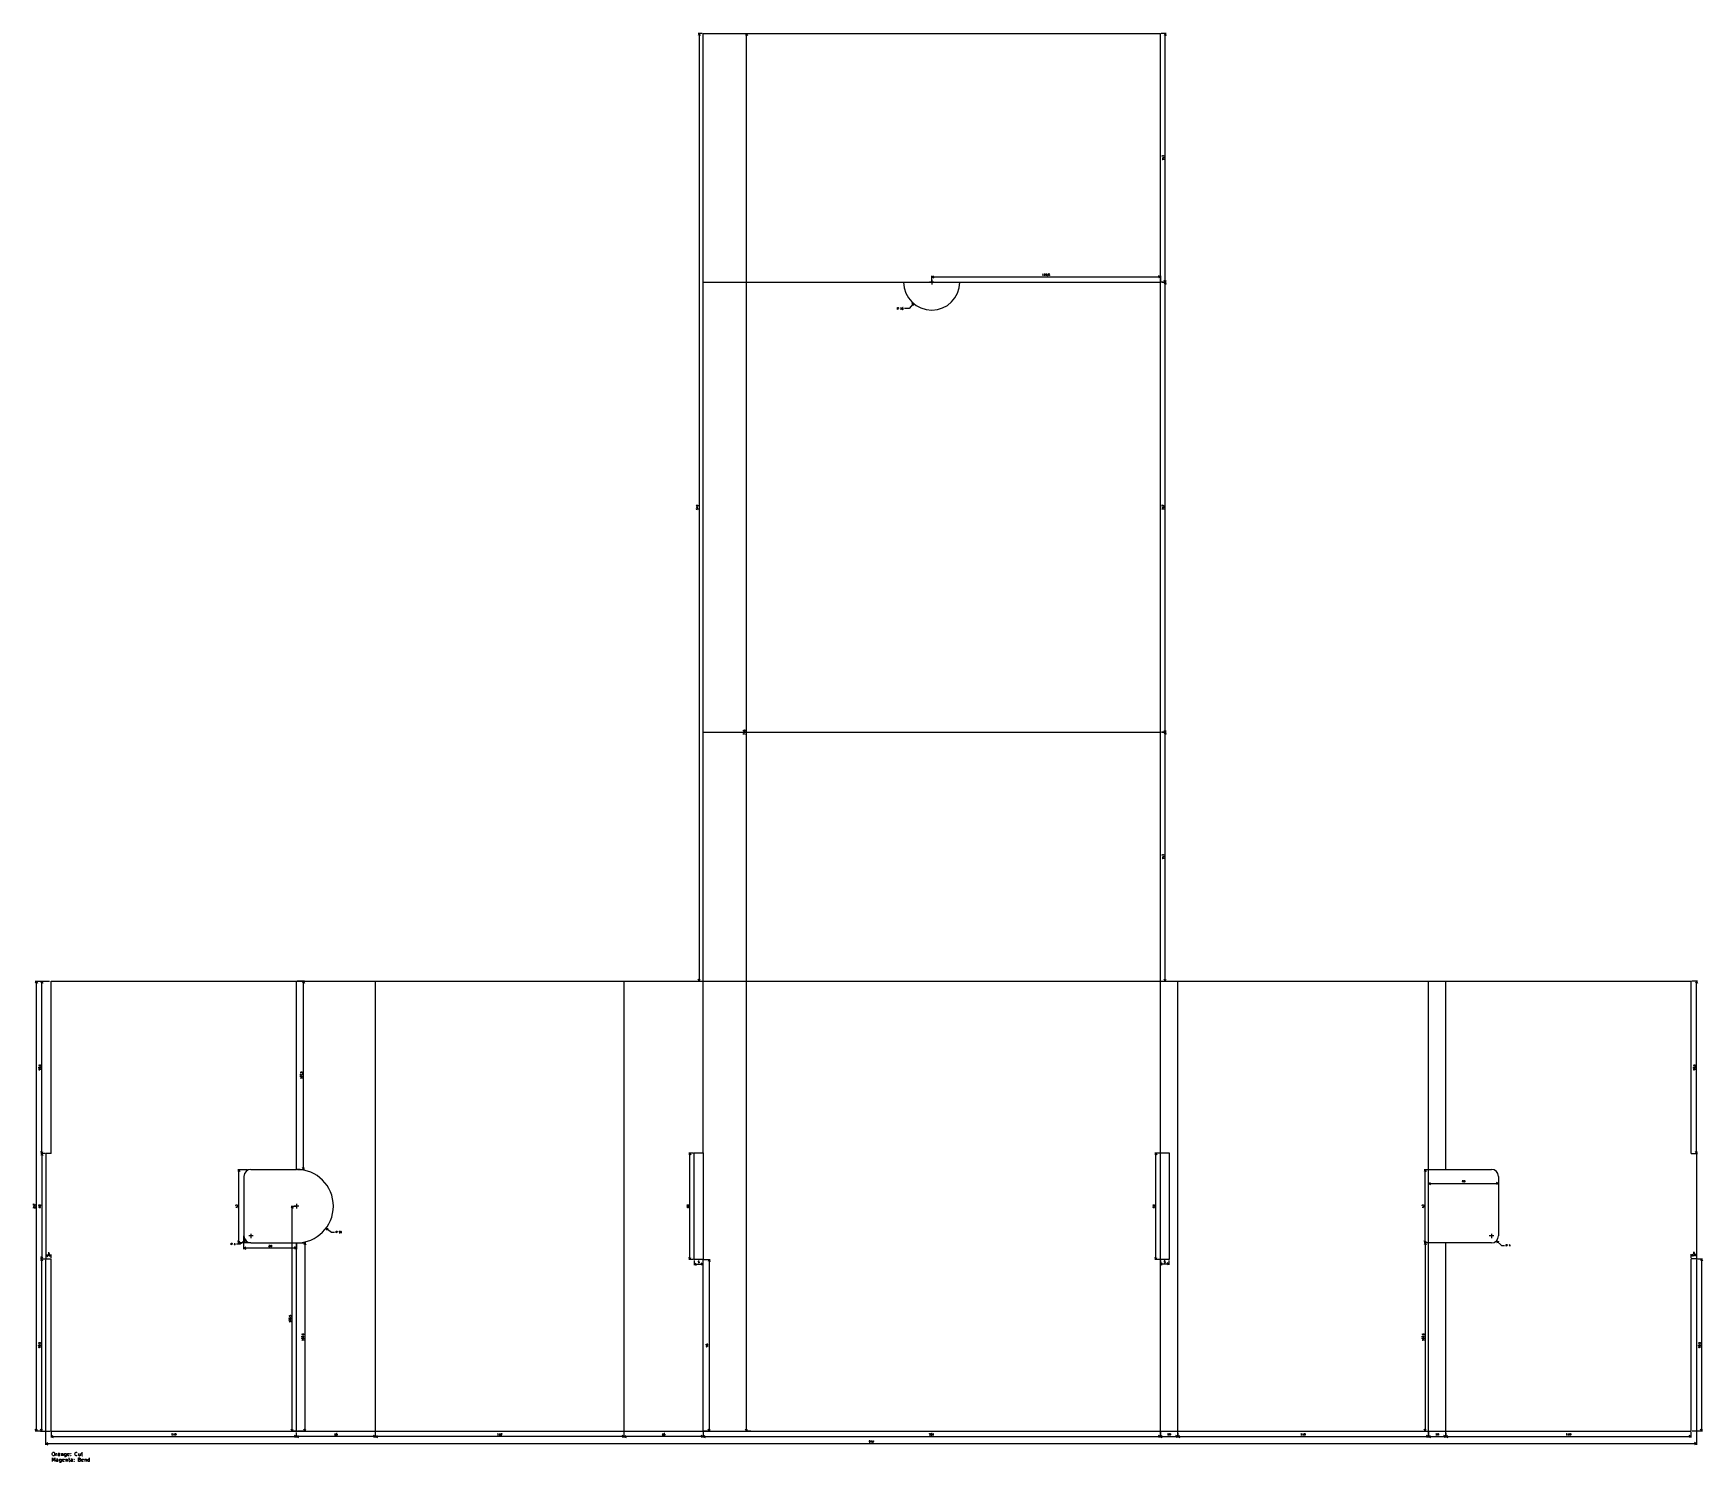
# Model space of a CAD drawing. Header units: millimetres. Extents: x 20 to 972, y -318 to 498.
import ezdxf

# ---------------------------------------------------------------- set-up
doc = ezdxf.new("R2010")
doc.units = ezdxf.units.MM
for name, color, linetype, true_color in [('User.1', 30, 'CONTINUOUS', 0xff9900), ('User.2', 6, 'CONTINUOUS', 0xff00ff), ('User.3', 254, 'CONTINUOUS', 0xb4dbd2)]:
    doc.layers.add(name, color=color, linetype=linetype, true_color=true_color)

msp = doc.modelspace()

# ---------------------------------------------------------------- linework, layer by layer
at = {"layer": 'User.1', "linetype": 'CONTINUOUS'}
for p, q in [((402, 498), (663, 498)), ((402, 356), (402, 498)), ((663, 356), (663, 498)), ((402, 99), (402, 356)), ((663, 99), (663, 356)), ((402, -43), (402, 99)), ((663, -43), (663, 99)), ((30, -43), (170, -43)), ((30, -141.5), (30, -43)), ((170, -43), (215, -43)), ((215, -43), (357, -43)), ((357, -43), (402, -43)), ((663, -43), (673, -43)), ((673, -43), (816, -43)), ((816, -43), (826, -43)), ((826, -43), (966, -43)), ((966, -141.5), (966, -43)), ((27, -141.5), (27, -201.5)), ((30, -141.5), (27, -141.5)), ((397, -141), (402, -141)), ((397, -202), (397, -141)), ((402, -141), (402, -202)), ((663, -141), (668, -141)), ((663, -202), (663, -141)), ((668, -141), (668, -202)), ((966, -141.5), (969, -141.5)), ((969, -141.5), (969, -201.5)), ((144, -150.5), (170, -150.5)), ((816, -150.5), (852, -150.5)), ((816, -192.5), (816, -150.5)), ((140, -154.5), (140, -188.5)), ((856, -154.5), (856, -188.5)), ((144, -192.5), (170, -192.5)), ((852, -192.5), (816, -192.5)), ((27, -201.5), (30, -201.5)), ((30, -300), (30, -201.5)), ((402, -202), (397, -202)), ((668, -202), (663, -202)), ((966, -300), (966, -201.5)), ((969, -201.5), (966, -201.5)), ((30, -300), (170, -300)), ((170, -300), (215, -300)), ((215, -300), (357, -300)), ((357, -300), (402, -300)), ((402, -300), (663, -300)), ((663, -300), (673, -300)), ((673, -300), (816, -300)), ((816, -300), (826, -300)), ((826, -300), (966, -300))]:
    msp.add_line(p, q, dxfattribs=at)
at = {"layer": 'User.1'}
for centre, radius, start, end in [((532.5, 356), 16, -180, 0), ((144, -154.5), 4, 90, 180), ((170, -171.5), 21, -90, 90), ((852, -154.5), 4, 0, 90), ((144, -188.5), 4, -180, -90), ((852, -188.5), 4, -90, 0)]:
    msp.add_arc(centre, radius, start, end, dxfattribs=at)
at = {"layer": 'User.2', "linetype": 'CONTINUOUS'}
for p, q in [((402, 356), (663, 356)), ((402, 99), (663, 99)), ((170, -150.5), (170, -43)), ((215, -300), (215, -43)), ((357, -300), (357, -43)), ((402, -43), (663, -43)), ((402, -141), (402, -43)), ((663, -141), (663, -43)), ((673, -300), (673, -43)), ((816, -300), (816, -43)), ((826, -150.5), (826, -43)), ((170, -300), (170, -192.5)), ((826, -300), (826, -192.5)), ((402, -300), (402, -202)), ((663, -300), (663, -202))]:
    msp.add_line(p, q, dxfattribs=at)
at = {"layer": 'User.3', "linetype": 'CONTINUOUS'}
for p, q in [((399.8, 498), (399.213579, 496.873496)), ((401.5, 498), (399.21358, 498)), ((399.8, 498), (399.8, -43)), ((399.8, 498), (400.386421, 496.873496)), ((426.8, 498), (426.213579, 496.873496)), ((426.21358, 498), (428.3, 498)), ((426.8, -300), (426.8, 498)), ((426.8, 498), (427.386421, 496.873496)), ((666.38642, 498), (663.5, 498)), ((665.8, 498), (665.213579, 496.873496)), ((665.8, 356), (665.8, 498)), ((665.8, 498), (666.386421, 496.873496)), ((664.0572, 426.952381), (664.771485, 426.714286)), ((664.104819, 428.047619), (664.152438, 428.142857)), ((664.104819, 427.809524), (664.104819, 428.047619)), ((664.152438, 427.714286), (664.104819, 427.809524)), ((665.104819, 426.047619), (664.104819, 426.047619)), ((664.104819, 426.047619), (664.247676, 425.952381)), ((664.152438, 428.142857), (664.200057, 428.190476)), ((664.200057, 427.666667), (664.152438, 427.714286)), ((664.200057, 428.190476), (664.295295, 428.238095)), ((664.247676, 425.952381), (664.342914, 425.857143)), ((664.295295, 428.238095), (664.390533, 428.238095)), ((664.342914, 425.857143), (664.390533, 425.761905)), ((664.390533, 428.238095), (664.53339, 428.190476)), ((664.438152, 427.190476), (665.104819, 427.190476)), ((664.53339, 428.190476), (665.104819, 427.619048)), ((664.771485, 426.714286), (664.771485, 427.333333)), ((665.104819, 427.619048), (665.104819, 428.238095)), ((665.104819, 426.333333), (665.104819, 425.761905)), ((533.77, 356), (531.23, 356)), ((532.5, 359), (533.626504, 359.586421)), ((532.5, 356.5), (532.5, 359.58642)), ((532.5, 359), (663, 359)), ((532.5, 359), (533.626504, 358.413579)), ((532.5, 357.27), (532.5, 354.73)), ((595.892857, 360.457085), (595.797619, 360.409466)), ((596.369047, 359.69518), (595.797619, 359.69518)), ((595.988095, 360.552323), (595.892857, 360.457085)), ((596.083333, 360.69518), (595.988095, 360.552323)), ((596.083333, 359.69518), (596.083333, 360.69518)), ((596.702381, 360.69518), (597.321428, 360.69518)), ((596.75, 359.7428), (596.702381, 359.790419)), ((596.845238, 359.69518), (596.75, 359.7428)), ((597.130952, 359.69518), (596.845238, 359.69518)), ((597.321428, 360.69518), (596.988095, 360.314228)), ((596.988095, 360.314228), (597.130952, 360.314228)), ((597.130952, 360.314228), (597.22619, 360.266609)), ((597.22619, 359.7428), (597.130952, 359.69518)), ((597.22619, 360.266609), (597.273809, 360.21899)), ((597.273809, 359.790419), (597.22619, 359.7428)), ((597.273809, 360.21899), (597.321428, 360.123752)), ((597.321428, 359.885657), (597.273809, 359.790419)), ((597.321428, 360.123752), (597.321428, 359.885657)), ((597.702381, 360.314228), (597.75, 360.504704)), ((597.702381, 360.076133), (597.702381, 360.314228)), ((597.75, 359.885657), (597.702381, 360.076133)), ((597.75, 360.504704), (597.797619, 360.599942)), ((597.797619, 359.790419), (597.75, 359.885657)), ((597.797619, 360.599942), (597.845238, 360.647561)), ((597.845238, 359.7428), (597.797619, 359.790419)), ((597.845238, 360.647561), (597.940476, 360.69518)), ((597.940476, 359.69518), (597.845238, 359.7428)), ((597.940476, 360.69518), (598.035714, 360.69518)), ((598.035714, 359.69518), (597.940476, 359.69518)), ((598.035714, 360.69518), (598.130952, 360.647561)), ((598.130952, 359.7428), (598.035714, 359.69518)), ((598.130952, 360.647561), (598.178571, 360.599942)), ((598.178571, 359.790419), (598.130952, 359.7428)), ((598.178571, 360.599942), (598.22619, 360.504704)), ((598.22619, 359.885657), (598.178571, 359.790419)), ((598.22619, 360.504704), (598.273809, 360.314228)), ((598.273809, 360.076133), (598.22619, 359.885657)), ((598.273809, 360.314228), (598.273809, 360.076133)), ((598.702381, 359.599942), (598.654762, 359.552323)), ((598.75, 359.69518), (598.702381, 359.599942)), ((598.75, 359.7428), (598.75, 359.69518)), ((599.178571, 360.69518), (599.130952, 360.21899)), ((599.130952, 360.21899), (599.178571, 360.266609)), ((599.178571, 359.7428), (599.130952, 359.790419)), ((599.654761, 360.69518), (599.178571, 360.69518)), ((599.178571, 360.266609), (599.273809, 360.314228)), ((599.273809, 359.69518), (599.178571, 359.7428)), ((599.273809, 360.314228), (599.511904, 360.314228)), ((599.511904, 359.69518), (599.273809, 359.69518)), ((599.511904, 360.314228), (599.607142, 360.266609)), ((599.607142, 359.7428), (599.511904, 359.69518)), ((599.607142, 360.266609), (599.654761, 360.21899)), ((599.654761, 359.790419), (599.607142, 359.7428)), ((599.654761, 360.21899), (599.70238, 360.123752)), ((599.70238, 359.885657), (599.654761, 359.790419)), ((599.70238, 360.123752), (599.70238, 359.885657)), ((663, 359), (661.873496, 359.586421)), ((663, 359), (661.873496, 358.413579)), ((663, 359.58642), (663, 356.5)), ((666.38642, 356), (663.5, 356)), ((664.1, 356), (666.38642, 356)), ((665.8, 356), (665.213579, 357.126504)), ((665.8, 356), (665.213579, 354.873496)), ((665.8, 356), (666.386421, 357.126504)), ((665.8, 99), (665.8, 356)), ((665.8, 356), (666.386421, 354.873496)), ((522.140864, 343.807787), (519.67391, 340.904299)), ((522.140864, 343.807787), (520.964565, 343.329016)), ((522.140864, 343.807787), (521.858353, 342.569608)), ((513.004762, 340.449479), (513.004762, 341.449479)), ((513.004762, 341.449479), (513.385714, 341.449479)), ((513.385714, 340.92567), (513.004762, 340.92567)), ((513.57619, 340.449479), (513.242857, 340.92567)), ((513.385714, 341.449479), (513.480952, 341.40186)), ((513.480952, 340.973289), (513.385714, 340.92567)), ((513.480952, 341.40186), (513.528571, 341.354241)), ((513.528571, 341.020908), (513.480952, 340.973289)), ((513.528571, 341.354241), (513.57619, 341.259003)), ((513.57619, 341.116146), (513.528571, 341.020908)), ((513.57619, 341.259003), (513.57619, 341.116146)), ((514.814286, 341.211384), (514.719048, 341.163765)), ((515.290476, 340.449479), (514.719048, 340.449479)), ((514.909524, 341.306622), (514.814286, 341.211384)), ((515.004762, 341.449479), (514.909524, 341.306622)), ((515.004762, 340.449479), (515.004762, 341.449479)), ((515.719048, 341.211384), (515.671429, 341.020908)), ((515.671429, 341.020908), (515.671429, 340.639956)), ((515.719048, 340.973289), (515.671429, 340.878051)), ((515.671429, 340.639956), (515.719048, 340.544718)), ((515.814286, 341.354241), (515.719048, 341.211384)), ((515.766667, 341.020908), (515.719048, 340.973289)), ((515.719048, 340.544718), (515.766667, 340.497099)), ((515.861905, 341.068527), (515.766667, 341.020908)), ((515.766667, 340.497099), (515.861905, 340.449479)), ((515.861905, 341.40186), (515.814286, 341.354241)), ((515.957143, 341.449479), (515.861905, 341.40186)), ((516.052381, 341.068527), (515.861905, 341.068527)), ((515.861905, 340.449479), (516.052381, 340.449479)), ((516.147619, 341.449479), (515.957143, 341.449479)), ((516.147619, 341.020908), (516.052381, 341.068527)), ((516.052381, 340.449479), (516.147619, 340.497099)), ((516.195238, 340.973289), (516.147619, 341.020908)), ((516.147619, 340.497099), (516.195238, 340.544718)), ((516.242857, 340.878051), (516.195238, 340.973289)), ((516.195238, 340.544718), (516.242857, 340.639956)), ((516.242857, 340.639956), (516.242857, 340.878051)), ((519.67391, 340.904299), (517.058334, 340.904299)), ((399.104819, 228.738095), (399.104819, 228.166667)), ((664.104819, 228.119048), (664.104819, 228.785714)), ((664.104819, 228.785714), (665.104819, 228.357143)), ((398.0572, 227.452381), (398.771485, 227.214286)), ((399.104819, 228.452381), (398.104819, 228.452381)), ((398.104819, 228.452381), (398.247676, 228.357143)), ((398.104819, 226.785714), (398.104819, 226.309524)), ((398.104819, 226.309524), (398.581009, 226.261905)), ((398.247676, 228.357143), (398.342914, 228.261905)), ((398.342914, 228.261905), (398.390533, 228.166667)), ((398.438152, 227.690476), (399.104819, 227.690476)), ((398.485771, 226.642857), (398.53339, 226.738095)), ((398.485771, 226.404762), (398.485771, 226.642857)), ((398.53339, 226.309524), (398.485771, 226.404762)), ((398.53339, 226.738095), (398.581009, 226.785714)), ((398.581009, 226.261905), (398.53339, 226.309524)), ((398.581009, 226.785714), (398.676247, 226.833333)), ((398.676247, 226.833333), (398.914342, 226.833333)), ((398.771485, 227.214286), (398.771485, 227.833333)), ((398.914342, 226.833333), (399.00958, 226.785714)), ((399.00958, 226.785714), (399.0572, 226.738095)), ((399.0572, 226.309524), (399.00958, 226.261905)), ((399.0572, 226.738095), (399.104819, 226.642857)), ((399.104819, 226.404762), (399.0572, 226.309524)), ((399.104819, 226.642857), (399.104819, 226.404762)), ((664.104819, 227.738095), (664.104819, 227.261905)), ((664.104819, 227.261905), (664.581009, 227.214286)), ((664.104819, 226.642857), (664.152438, 226.738095)), ((664.104819, 226.404762), (664.104819, 226.642857)), ((664.152438, 226.309524), (664.104819, 226.404762)), ((664.152438, 226.738095), (664.200057, 226.785714)), ((664.200057, 226.261905), (664.152438, 226.309524)), ((664.200057, 226.785714), (664.295295, 226.833333)), ((664.295295, 226.833333), (664.390533, 226.833333)), ((664.390533, 226.833333), (664.53339, 226.785714)), ((664.485771, 227.595238), (664.53339, 227.690476)), ((664.485771, 227.357143), (664.485771, 227.595238)), ((664.53339, 227.261905), (664.485771, 227.357143)), ((664.53339, 227.690476), (664.581009, 227.738095)), ((664.581009, 227.214286), (664.53339, 227.261905)), ((664.53339, 226.785714), (665.104819, 226.214286)), ((664.581009, 227.738095), (664.676247, 227.785714)), ((664.676247, 227.785714), (664.914342, 227.785714)), ((664.914342, 227.785714), (665.00958, 227.738095)), ((665.00958, 227.738095), (665.0572, 227.690476)), ((665.0572, 227.261905), (665.00958, 227.214286)), ((665.0572, 227.690476), (665.104819, 227.595238)), ((665.104819, 227.357143), (665.0572, 227.261905)), ((665.104819, 227.595238), (665.104819, 227.357143)), ((665.104819, 226.214286), (665.104819, 226.833333)), ((425.104819, 100.047619), (425.152438, 100.142857)), ((425.104819, 99.857143), (425.104819, 100.047619)), ((425.152438, 99.761905), (425.104819, 99.857143)), ((425.152438, 99.190476), (425.104819, 99.095238)), ((425.104819, 99.095238), (425.104819, 98.904762)), ((425.104819, 98.904762), (425.152438, 98.809524)), ((425.104819, 97.714286), (425.104819, 98.380952)), ((425.104819, 98.380952), (426.104819, 97.952381)), ((425.152438, 100.142857), (425.200057, 100.190476)), ((425.200057, 99.714286), (425.152438, 99.761905)), ((425.200057, 99.238095), (425.152438, 99.190476)), ((425.152438, 98.809524), (425.200057, 98.761905)), ((425.200057, 100.190476), (425.295295, 100.238095)), ((425.295295, 99.666667), (425.200057, 99.714286)), ((425.295295, 99.285714), (425.200057, 99.238095)), ((425.200057, 98.761905), (425.295295, 98.714286)), ((425.295295, 100.238095), (425.342914, 100.238095)), ((425.342914, 99.666667), (425.295295, 99.666667)), ((425.676247, 99.285714), (425.295295, 99.285714)), ((425.295295, 98.714286), (425.53339, 98.714286)), ((425.342914, 100.238095), (425.438152, 100.190476)), ((425.438152, 99.714286), (425.342914, 99.666667)), ((425.438152, 100.190476), (425.485771, 100.142857)), ((425.485771, 99.761905), (425.438152, 99.714286)), ((425.485771, 100.142857), (425.53339, 100.047619)), ((425.53339, 99.857143), (425.485771, 99.761905)), ((425.581009, 100.142857), (425.53339, 100.047619)), ((425.53339, 100.047619), (425.53339, 99.857143)), ((425.53339, 99.857143), (425.581009, 99.761905)), ((425.628628, 99.238095), (425.53339, 99.285714)), ((425.53339, 98.714286), (425.628628, 98.761905)), ((425.628628, 100.190476), (425.581009, 100.142857)), ((425.581009, 99.761905), (425.628628, 99.714286)), ((425.723866, 100.238095), (425.628628, 100.190476)), ((425.628628, 99.714286), (425.723866, 99.666667)), ((425.676247, 99.190476), (425.628628, 99.238095)), ((425.628628, 98.761905), (425.676247, 98.809524)), ((425.866723, 99.238095), (425.676247, 99.285714)), ((425.723866, 99.095238), (425.676247, 99.190476)), ((425.676247, 98.809524), (425.723866, 98.904762)), ((425.914342, 100.238095), (425.723866, 100.238095)), ((425.723866, 99.666667), (425.914342, 99.666667)), ((425.723866, 98.904762), (425.723866, 99.095238)), ((426.00958, 99.142857), (425.866723, 99.238095)), ((426.00958, 100.190476), (425.914342, 100.238095)), ((425.914342, 99.666667), (426.00958, 99.714286)), ((426.0572, 100.142857), (426.00958, 100.190476)), ((426.00958, 99.714286), (426.0572, 99.761905)), ((426.0572, 99.095238), (426.00958, 99.142857)), ((426.104819, 100.047619), (426.0572, 100.142857)), ((426.0572, 99.761905), (426.104819, 99.857143)), ((426.104819, 99), (426.0572, 99.095238)), ((426.104819, 99.857143), (426.104819, 100.047619)), ((426.104819, 98.809524), (426.104819, 99)), ((663.6, 99), (666.38642, 99)), ((666.38642, 99), (663.6, 99)), ((665.8, 99), (665.213579, 100.126504)), ((665.8, 99), (665.213579, 97.873496)), ((665.8, 99), (666.386421, 100.126504)), ((665.8, -43), (665.8, 99)), ((665.8, 99), (666.386421, 97.873496)), ((664.104819, 29.047619), (664.152438, 29.142857)), ((664.104819, 28.809524), (664.104819, 29.047619)), ((664.152438, 28.714286), (664.104819, 28.809524)), ((664.152438, 29.142857), (664.200057, 29.190476)), ((664.200057, 28.666667), (664.152438, 28.714286)), ((664.200057, 29.190476), (664.295295, 29.238095)), ((664.295295, 29.238095), (664.390533, 29.238095)), ((664.390533, 29.238095), (664.53339, 29.190476)), ((664.53339, 29.190476), (665.104819, 28.619048)), ((665.104819, 28.619048), (665.104819, 29.238095)), ((664.0572, 27.952381), (664.771485, 27.714286)), ((665.104819, 27.047619), (664.104819, 27.047619)), ((664.104819, 27.047619), (664.247676, 26.952381)), ((664.247676, 26.952381), (664.342914, 26.857143)), ((664.342914, 26.857143), (664.390533, 26.761905)), ((664.438152, 28.190476), (665.104819, 28.190476)), ((664.771485, 27.714286), (664.771485, 28.333333)), ((665.104819, 27.333333), (665.104819, 26.761905)), ((21.5, -43), (20.913579, -44.126504)), ((20.91358, -43), (24.1, -43)), ((21.5, -300), (21.5, -43)), ((21.5, -43), (22.086421, -44.126504)), ((24.6, -43), (24.013579, -44.126504)), ((24.01358, -43), (29, -43)), ((24.6, -141.5), (24.6, -43)), ((24.6, -43), (25.186421, -44.126504)), ((174.48642, -43), (170.4, -43)), ((173.9, -43), (173.313579, -44.126504)), ((173.9, -150.5), (173.9, -43)), ((173.9, -43), (174.486421, -44.126504)), ((399.8, -43), (399.213579, -41.873496)), ((399.21358, -43), (401.3, -43)), ((399.8, -43), (400.386421, -41.873496)), ((663.5, -43), (666.38642, -43)), ((665.8, -43), (665.213579, -41.873496)), ((665.8, -43), (666.386421, -41.873496)), ((969.58642, -43), (966.4, -43)), ((969, -43), (968.413579, -44.126504)), ((969, -141.5), (969, -43)), ((969, -43), (969.586421, -44.126504)), ((22.904819, -90.821428), (22.904819, -91.297618)), ((22.904819, -91.297618), (23.381009, -91.345237)), ((22.904819, -92.392856), (22.952438, -92.297618)), ((22.904819, -92.583332), (22.904819, -92.392856)), ((22.952438, -92.67857), (22.904819, -92.583332)), ((22.952438, -93.249999), (22.904819, -93.345237)), ((22.904819, -93.345237), (22.904819, -93.535713)), ((22.904819, -93.535713), (22.952438, -93.630951)), ((22.952438, -92.297618), (23.000057, -92.249999)), ((23.000057, -92.726189), (22.952438, -92.67857)), ((23.000057, -93.20238), (22.952438, -93.249999)), ((22.952438, -93.630951), (23.000057, -93.67857)), ((23.000057, -92.249999), (23.095295, -92.20238)), ((23.095295, -92.773808), (23.000057, -92.726189)), ((23.095295, -93.154761), (23.000057, -93.20238)), ((23.000057, -93.67857), (23.095295, -93.726189)), ((23.095295, -92.20238), (23.142914, -92.20238)), ((23.142914, -92.773808), (23.095295, -92.773808)), ((23.476247, -93.154761), (23.095295, -93.154761)), ((23.095295, -93.726189), (23.33339, -93.726189)), ((23.142914, -92.20238), (23.238152, -92.249999)), ((23.238152, -92.726189), (23.142914, -92.773808)), ((23.238152, -92.249999), (23.285771, -92.297618)), ((23.285771, -92.67857), (23.238152, -92.726189)), ((23.285771, -90.964285), (23.33339, -90.869047)), ((23.285771, -91.20238), (23.285771, -90.964285)), ((23.33339, -91.297618), (23.285771, -91.20238)), ((23.285771, -92.297618), (23.33339, -92.392856)), ((23.33339, -92.583332), (23.285771, -92.67857)), ((23.33339, -90.869047), (23.381009, -90.821428)), ((23.381009, -91.345237), (23.33339, -91.297618)), ((23.381009, -92.297618), (23.33339, -92.392856)), ((23.33339, -92.392856), (23.33339, -92.583332)), ((23.33339, -92.583332), (23.381009, -92.67857)), ((23.428628, -93.20238), (23.33339, -93.154761)), ((23.33339, -93.726189), (23.428628, -93.67857)), ((23.381009, -90.821428), (23.476247, -90.773809)), ((23.428628, -92.249999), (23.381009, -92.297618)), ((23.381009, -92.67857), (23.428628, -92.726189)), ((23.523866, -92.20238), (23.428628, -92.249999)), ((23.428628, -92.726189), (23.523866, -92.773808)), ((23.476247, -93.249999), (23.428628, -93.20238)), ((23.428628, -93.67857), (23.476247, -93.630951)), ((23.476247, -90.773809), (23.714342, -90.773809)), ((23.666723, -93.20238), (23.476247, -93.154761)), ((23.523866, -93.345237), (23.476247, -93.249999)), ((23.476247, -93.630951), (23.523866, -93.535713)), ((23.714342, -92.20238), (23.523866, -92.20238)), ((23.523866, -92.773808), (23.714342, -92.773808)), ((23.523866, -93.535713), (23.523866, -93.345237)), ((23.80958, -93.297618), (23.666723, -93.20238)), ((23.714342, -90.773809), (23.80958, -90.821428)), ((23.80958, -92.249999), (23.714342, -92.20238)), ((23.714342, -92.773808), (23.80958, -92.726189)), ((23.80958, -90.821428), (23.8572, -90.869047)), ((23.8572, -91.297618), (23.80958, -91.345237)), ((23.8572, -92.297618), (23.80958, -92.249999)), ((23.80958, -92.726189), (23.8572, -92.67857)), ((23.8572, -93.345237), (23.80958, -93.297618)), ((23.8572, -90.869047), (23.904819, -90.964285)), ((23.904819, -91.20238), (23.8572, -91.297618)), ((23.8572, -91.726189), (23.904819, -91.726189)), ((23.904819, -92.392856), (23.8572, -92.297618)), ((23.8572, -92.67857), (23.904819, -92.583332)), ((23.904819, -93.440475), (23.8572, -93.345237)), ((23.904819, -90.964285), (23.904819, -91.20238)), ((23.904819, -91.726189), (24.000057, -91.773808)), ((23.904819, -92.583332), (23.904819, -92.392856)), ((23.904819, -93.630951), (23.904819, -93.440475)), ((24.000057, -91.773808), (24.047676, -91.821427)), ((172.204819, -94.845238), (172.204819, -95.321428)), ((172.585771, -94.988095), (172.63339, -94.892857)), ((172.585771, -95.22619), (172.585771, -94.988095)), ((172.63339, -95.321428), (172.585771, -95.22619)), ((172.63339, -94.892857), (172.681009, -94.845238)), ((172.681009, -94.845238), (172.776247, -94.797619)), ((172.776247, -94.797619), (173.014342, -94.797619)), ((173.014342, -94.797619), (173.10958, -94.845238)), ((173.10958, -94.845238), (173.1572, -94.892857)), ((173.1572, -94.892857), (173.204819, -94.988095)), ((173.204819, -95.22619), (173.1572, -95.321428)), ((173.204819, -94.988095), (173.204819, -95.22619)), ((967.304819, -90.821428), (967.304819, -91.297618)), ((967.304819, -91.297618), (967.781009, -91.345237)), ((967.304819, -92.392856), (967.352438, -92.297618)), ((967.304819, -92.583332), (967.304819, -92.392856)), ((967.352438, -92.67857), (967.304819, -92.583332)), ((967.352438, -93.249999), (967.304819, -93.345237)), ((967.304819, -93.345237), (967.304819, -93.535713)), ((967.304819, -93.535713), (967.352438, -93.630951)), ((967.352438, -92.297618), (967.400057, -92.249999)), ((967.400057, -92.726189), (967.352438, -92.67857)), ((967.400057, -93.20238), (967.352438, -93.249999)), ((967.352438, -93.630951), (967.400057, -93.67857)), ((967.400057, -92.249999), (967.495295, -92.20238)), ((967.495295, -92.773808), (967.400057, -92.726189)), ((967.495295, -93.154761), (967.400057, -93.20238)), ((967.400057, -93.67857), (967.495295, -93.726189)), ((967.495295, -92.20238), (967.542914, -92.20238)), ((967.542914, -92.773808), (967.495295, -92.773808)), ((967.876247, -93.154761), (967.495295, -93.154761)), ((967.495295, -93.726189), (967.73339, -93.726189)), ((967.542914, -92.20238), (967.638152, -92.249999)), ((967.638152, -92.726189), (967.542914, -92.773808)), ((967.638152, -92.249999), (967.685771, -92.297618)), ((967.685771, -92.67857), (967.638152, -92.726189)), ((967.685771, -90.964285), (967.73339, -90.869047)), ((967.685771, -91.20238), (967.685771, -90.964285)), ((967.73339, -91.297618), (967.685771, -91.20238)), ((967.685771, -92.297618), (967.73339, -92.392856)), ((967.73339, -92.583332), (967.685771, -92.67857)), ((967.73339, -90.869047), (967.781009, -90.821428)), ((967.781009, -91.345237), (967.73339, -91.297618)), ((967.781009, -92.297618), (967.73339, -92.392856)), ((967.73339, -92.392856), (967.73339, -92.583332)), ((967.73339, -92.583332), (967.781009, -92.67857)), ((967.828628, -93.20238), (967.73339, -93.154761)), ((967.73339, -93.726189), (967.828628, -93.67857)), ((967.781009, -90.821428), (967.876247, -90.773809)), ((967.828628, -92.249999), (967.781009, -92.297618)), ((967.781009, -92.67857), (967.828628, -92.726189)), ((967.923866, -92.20238), (967.828628, -92.249999)), ((967.828628, -92.726189), (967.923866, -92.773808)), ((967.876247, -93.249999), (967.828628, -93.20238)), ((967.828628, -93.67857), (967.876247, -93.630951)), ((967.876247, -90.773809), (968.114342, -90.773809)), ((968.066723, -93.20238), (967.876247, -93.154761)), ((967.923866, -93.345237), (967.876247, -93.249999)), ((967.876247, -93.630951), (967.923866, -93.535713)), ((968.114342, -92.20238), (967.923866, -92.20238)), ((967.923866, -92.773808), (968.114342, -92.773808)), ((967.923866, -93.535713), (967.923866, -93.345237)), ((968.20958, -93.297618), (968.066723, -93.20238)), ((968.114342, -90.773809), (968.20958, -90.821428)), ((968.20958, -92.249999), (968.114342, -92.20238)), ((968.114342, -92.773808), (968.20958, -92.726189)), ((968.20958, -90.821428), (968.2572, -90.869047)), ((968.2572, -91.297618), (968.20958, -91.345237)), ((968.2572, -92.297618), (968.20958, -92.249999)), ((968.20958, -92.726189), (968.2572, -92.67857)), ((968.2572, -93.345237), (968.20958, -93.297618)), ((968.2572, -90.869047), (968.304819, -90.964285)), ((968.304819, -91.20238), (968.2572, -91.297618)), ((968.2572, -91.726189), (968.304819, -91.726189)), ((968.304819, -92.392856), (968.2572, -92.297618)), ((968.2572, -92.67857), (968.304819, -92.583332)), ((968.304819, -93.440475), (968.2572, -93.345237)), ((968.304819, -90.964285), (968.304819, -91.20238)), ((968.304819, -91.726189), (968.400057, -91.773808)), ((968.304819, -92.583332), (968.304819, -92.392856)), ((968.304819, -93.630951), (968.304819, -93.440475)), ((968.400057, -91.773808), (968.447676, -91.821427)), ((172.204819, -95.321428), (172.681009, -95.369047)), ((172.204819, -96.845237), (172.204819, -96.178571)), ((172.204819, -96.178571), (173.204819, -96.607142)), ((172.204819, -97.416666), (172.252438, -97.321428)), ((172.204819, -97.511904), (172.204819, -97.416666)), ((172.252438, -97.607142), (172.204819, -97.511904)), ((173.204819, -98.416666), (172.204819, -98.416666)), ((172.204819, -98.416666), (172.347676, -98.511904)), ((172.252438, -97.321428), (172.300057, -97.273809)), ((172.300057, -97.654761), (172.252438, -97.607142)), ((172.300057, -97.273809), (172.395295, -97.22619)), ((172.395295, -97.70238), (172.300057, -97.654761)), ((172.347676, -98.511904), (172.442914, -98.607142)), ((172.395295, -97.22619), (172.585771, -97.178571)), ((172.585771, -97.749999), (172.395295, -97.70238)), ((172.442914, -98.607142), (172.490533, -98.70238)), ((172.585771, -97.178571), (172.823866, -97.178571)), ((172.823866, -97.749999), (172.585771, -97.749999)), ((172.681009, -95.369047), (172.63339, -95.321428)), ((172.823866, -97.178571), (173.014342, -97.22619)), ((173.014342, -97.70238), (172.823866, -97.749999)), ((173.014342, -97.22619), (173.10958, -97.273809)), ((173.10958, -97.654761), (173.014342, -97.70238)), ((173.1572, -95.321428), (173.10958, -95.369047)), ((173.10958, -97.273809), (173.1572, -97.321428)), ((173.1572, -97.607142), (173.10958, -97.654761)), ((173.1572, -95.749999), (173.204819, -95.749999)), ((173.1572, -97.321428), (173.204819, -97.416666)), ((173.204819, -97.511904), (173.1572, -97.607142)), ((173.204819, -95.749999), (173.300057, -95.797618)), ((173.204819, -97.416666), (173.204819, -97.511904)), ((173.204819, -98.130952), (173.204819, -98.70238)), ((173.300057, -95.797618), (173.347676, -95.845237)), ((24.6, -141.5), (24.013579, -140.373496)), ((24.6, -141.5), (24.013579, -142.626504)), ((26.5, -141.5), (24.01358, -141.5)), ((24.6, -141.5), (25.186421, -140.373496)), ((24.6, -141.5), (24.6, -201.5)), ((24.6, -141.5), (25.186421, -142.626504)), ((394.5, -141), (393.913579, -142.126504)), ((393.91358, -141), (396.5, -141)), ((394.5, -202), (394.5, -141)), ((394.5, -141), (395.086421, -142.126504)), ((660.4, -141), (659.813579, -142.126504)), ((659.81358, -141), (662.5, -141)), ((660.4, -202), (660.4, -141)), ((660.4, -141), (660.986421, -142.126504)), ((966.5, -141.5), (969.58642, -141.5)), ((969, -141.5), (968.413579, -140.373496)), ((969, -141.5), (969.586421, -140.373496)), ((137.1, -150.5), (136.513579, -151.626504)), ((136.51358, -150.5), (141.8, -150.5)), ((137.1, -192.5), (137.1, -150.5)), ((137.1, -150.5), (137.686421, -151.626504)), ((170.5, -150.5), (174.48642, -150.5)), ((173.9, -150.5), (173.313579, -149.373496)), ((173.9, -150.5), (174.486421, -149.373496)), ((814.2, -150.5), (813.613579, -151.626504)), ((813.61358, -150.5), (815.4, -150.5)), ((814.2, -192.5), (814.2, -150.5)), ((814.2, -150.5), (814.786421, -151.626504)), ((816, -158.5), (817.126504, -157.913579)), ((816, -159.2), (816, -157.91358)), ((816, -158.5), (856, -158.5)), ((816, -158.5), (817.126504, -159.086421)), ((835.47619, -156.7572), (835.238095, -157.471485)), ((835.238095, -157.471485), (835.857142, -157.471485)), ((835.714285, -157.138152), (835.714285, -157.804819)), ((836.190476, -157.185771), (836.238095, -156.995295)), ((836.190476, -157.423866), (836.190476, -157.185771)), ((836.238095, -157.614342), (836.190476, -157.423866)), ((836.238095, -156.995295), (836.285714, -156.900057)), ((836.285714, -157.70958), (836.238095, -157.614342)), ((836.285714, -156.900057), (836.333333, -156.852438)), ((836.333333, -157.7572), (836.285714, -157.70958)), ((836.333333, -156.852438), (836.428571, -156.804819)), ((836.428571, -157.804819), (836.333333, -157.7572)), ((836.428571, -156.804819), (836.523809, -156.804819)), ((836.523809, -157.804819), (836.428571, -157.804819)), ((836.523809, -156.804819), (836.619047, -156.852438)), ((836.619047, -157.7572), (836.523809, -157.804819)), ((836.619047, -156.852438), (836.666666, -156.900057)), ((836.666666, -157.70958), (836.619047, -157.7572)), ((836.666666, -156.900057), (836.714285, -156.995295)), ((836.714285, -157.614342), (836.666666, -157.70958)), ((836.714285, -156.995295), (836.761904, -157.185771)), ((836.761904, -157.423866), (836.714285, -157.614342)), ((836.761904, -157.185771), (836.761904, -157.423866)), ((856, -158.5), (854.873496, -157.913579)), ((856, -158.5), (854.873496, -159.086421)), ((856, -157.91358), (856, -159.1)), ((19.804819, -170.880951), (19.804819, -170.214285)), ((19.804819, -170.214285), (20.804819, -170.642856)), ((19.804819, -171.261904), (19.804819, -171.738094)), ((20.185771, -171.404761), (20.23339, -171.309523)), ((20.185771, -171.642856), (20.185771, -171.404761)), ((20.23339, -171.309523), (20.281009, -171.261904)), ((20.281009, -171.261904), (20.376247, -171.214285)), ((20.376247, -171.214285), (20.614342, -171.214285)), ((20.614342, -171.214285), (20.70958, -171.261904)), ((20.70958, -171.261904), (20.7572, -171.309523)), ((20.7572, -171.309523), (20.804819, -171.404761)), ((20.804819, -171.404761), (20.804819, -171.642856)), ((22.904819, -170.97619), (22.952438, -170.880952)), ((22.904819, -171.071428), (22.904819, -170.97619)), ((22.952438, -171.166666), (22.904819, -171.071428)), ((22.952438, -170.880952), (23.000057, -170.833333)), ((23.000057, -171.214285), (22.952438, -171.166666)), ((23.000057, -170.833333), (23.095295, -170.785714)), ((23.095295, -171.261904), (23.000057, -171.214285)), ((23.095295, -170.785714), (23.285771, -170.738095)), ((23.285771, -171.309523), (23.095295, -171.261904)), ((23.285771, -170.738095), (23.523866, -170.738095)), ((23.523866, -171.309523), (23.285771, -171.309523)), ((23.523866, -170.738095), (23.714342, -170.785714)), ((23.714342, -171.261904), (23.523866, -171.309523)), ((23.714342, -170.785714), (23.80958, -170.833333)), ((23.80958, -171.214285), (23.714342, -171.261904)), ((23.80958, -170.833333), (23.8572, -170.880952)), ((23.8572, -171.166666), (23.80958, -171.214285)), ((23.8572, -170.880952), (23.904819, -170.97619)), ((23.904819, -171.071428), (23.8572, -171.166666)), ((23.904819, -170.97619), (23.904819, -171.071428)), ((135.404819, -170.928571), (135.452438, -170.833333)), ((135.404819, -171.166666), (135.404819, -170.928571)), ((135.452438, -171.261904), (135.404819, -171.166666)), ((135.452438, -170.833333), (135.500057, -170.785714)), ((135.500057, -171.309523), (135.452438, -171.261904)), ((135.500057, -170.785714), (135.595295, -170.738095)), ((135.595295, -170.738095), (135.690533, -170.738095)), ((135.690533, -170.738095), (135.83339, -170.785714)), ((135.83339, -170.785714), (136.404819, -171.357142)), ((136.404819, -171.357142), (136.404819, -170.738095)), ((170, -170.23), (170, -172.77)), ((393.804819, -171.023809), (392.804819, -171.023809)), ((392.804819, -171.023809), (392.947676, -171.119047)), ((392.947676, -171.119047), (393.042914, -171.214285)), ((393.042914, -171.214285), (393.090533, -171.309523)), ((393.804819, -170.738095), (393.804819, -171.309523)), ((659.704819, -171.023809), (658.704819, -171.023809)), ((658.704819, -171.023809), (658.847676, -171.119047)), ((658.847676, -171.119047), (658.942914, -171.214285)), ((658.942914, -171.214285), (658.990533, -171.309523)), ((659.704819, -170.738095), (659.704819, -171.309523)), ((812.504819, -170.928571), (812.552438, -170.833333)), ((812.504819, -171.166666), (812.504819, -170.928571)), ((812.552438, -171.261904), (812.504819, -171.166666)), ((812.552438, -170.833333), (812.600057, -170.785714)), ((812.600057, -171.309523), (812.552438, -171.261904)), ((812.600057, -170.785714), (812.695295, -170.738095)), ((812.695295, -170.738095), (812.790533, -170.738095)), ((812.790533, -170.738095), (812.93339, -170.785714)), ((812.93339, -170.785714), (813.504819, -171.357142)), ((813.504819, -171.357142), (813.504819, -170.738095)), ((19.804819, -171.738094), (20.281009, -171.785713)), ((19.804819, -172.357142), (19.852438, -172.261904)), ((19.804819, -172.595237), (19.804819, -172.357142)), ((19.852438, -172.690475), (19.804819, -172.595237)), ((19.852438, -172.261904), (19.900057, -172.214285)), ((19.900057, -172.738094), (19.852438, -172.690475)), ((19.900057, -172.214285), (19.995295, -172.166666)), ((19.995295, -172.166666), (20.090533, -172.166666)), ((20.090533, -172.166666), (20.23339, -172.214285)), ((20.23339, -171.738094), (20.185771, -171.642856)), ((20.281009, -171.785713), (20.23339, -171.738094)), ((20.23339, -172.214285), (20.804819, -172.785713)), ((20.7572, -171.738094), (20.70958, -171.785713)), ((20.804819, -171.642856), (20.7572, -171.738094)), ((20.804819, -172.785713), (20.804819, -172.166666)), ((22.904819, -171.785714), (22.904819, -171.97619)), ((22.904819, -171.97619), (22.952438, -172.071428)), ((22.952438, -172.071428), (23.000057, -172.119047)), ((23.000057, -172.119047), (23.142914, -172.214285)), ((23.142914, -172.214285), (23.33339, -172.261904)), ((23.33339, -171.785714), (23.285771, -171.880952)), ((23.285771, -171.880952), (23.285771, -172.071428)), ((23.285771, -172.071428), (23.33339, -172.166666)), ((23.381009, -171.738095), (23.33339, -171.785714)), ((23.33339, -172.166666), (23.381009, -172.214285)), ((23.33339, -172.261904), (23.714342, -172.261904)), ((23.476247, -171.690476), (23.381009, -171.738095)), ((23.381009, -172.214285), (23.476247, -172.261904)), ((23.714342, -171.690476), (23.476247, -171.690476)), ((23.80958, -171.738095), (23.714342, -171.690476)), ((23.714342, -172.261904), (23.80958, -172.214285)), ((23.8572, -171.785714), (23.80958, -171.738095)), ((23.80958, -172.214285), (23.8572, -172.166666)), ((23.904819, -171.880952), (23.8572, -171.785714)), ((23.8572, -172.166666), (23.904819, -172.071428)), ((23.904819, -172.071428), (23.904819, -171.880952)), ((135.3572, -172.023809), (136.071485, -172.261904)), ((135.738152, -171.785714), (136.404819, -171.785714)), ((136.071485, -172.261904), (136.071485, -171.642857)), ((167.5, -171.5), (166.913579, -172.626504)), ((166.91358, -171.5), (169.5, -171.5)), ((167.5, -300), (167.5, -171.5)), ((167.5, -171.5), (168.086421, -172.626504)), ((171.27, -171.5), (168.73, -171.5)), ((392.804819, -171.785714), (392.804819, -171.97619)), ((392.804819, -171.97619), (392.852438, -172.071428)), ((392.852438, -172.071428), (392.900057, -172.119047)), ((392.900057, -172.119047), (393.042914, -172.214285)), ((393.042914, -172.214285), (393.23339, -172.261904)), ((393.23339, -171.785714), (393.185771, -171.880952)), ((393.185771, -171.880952), (393.185771, -172.071428)), ((393.185771, -172.071428), (393.23339, -172.166666)), ((393.281009, -171.738095), (393.23339, -171.785714)), ((393.23339, -172.166666), (393.281009, -172.214285)), ((393.23339, -172.261904), (393.614342, -172.261904)), ((393.376247, -171.690476), (393.281009, -171.738095)), ((393.281009, -172.214285), (393.376247, -172.261904)), ((393.614342, -171.690476), (393.376247, -171.690476)), ((393.70958, -171.738095), (393.614342, -171.690476)), ((393.614342, -172.261904), (393.70958, -172.214285)), ((393.7572, -171.785714), (393.70958, -171.738095)), ((393.70958, -172.214285), (393.7572, -172.166666)), ((393.804819, -171.880952), (393.7572, -171.785714)), ((393.7572, -172.166666), (393.804819, -172.071428)), ((393.804819, -172.071428), (393.804819, -171.880952)), ((658.704819, -171.785714), (658.704819, -171.97619)), ((658.704819, -171.97619), (658.752438, -172.071428)), ((658.752438, -172.071428), (658.800057, -172.119047)), ((658.800057, -172.119047), (658.942914, -172.214285)), ((658.942914, -172.214285), (659.13339, -172.261904)), ((659.13339, -171.785714), (659.085771, -171.880952)), ((659.085771, -171.880952), (659.085771, -172.071428)), ((659.085771, -172.071428), (659.13339, -172.166666)), ((659.181009, -171.738095), (659.13339, -171.785714)), ((659.13339, -172.166666), (659.181009, -172.214285)), ((659.13339, -172.261904), (659.514342, -172.261904)), ((659.276247, -171.690476), (659.181009, -171.738095)), ((659.181009, -172.214285), (659.276247, -172.261904)), ((659.514342, -171.690476), (659.276247, -171.690476)), ((659.60958, -171.738095), (659.514342, -171.690476)), ((659.514342, -172.261904), (659.60958, -172.214285)), ((659.6572, -171.785714), (659.60958, -171.738095)), ((659.60958, -172.214285), (659.6572, -172.166666)), ((659.704819, -171.880952), (659.6572, -171.785714)), ((659.6572, -172.166666), (659.704819, -172.071428)), ((659.704819, -172.071428), (659.704819, -171.880952)), ((812.4572, -172.023809), (813.171485, -172.261904)), ((812.838152, -171.785714), (813.504819, -171.785714)), ((813.171485, -172.261904), (813.171485, -171.642857)), ((140, -195.98642), (140, -188.5)), ((145.27, -188.5), (142.73, -188.5)), ((144, -187.23), (144, -189.77)), ((186.815517, -184.079686), (189.866297, -186.361974)), ((186.815517, -184.079686), (188.068823, -184.284926)), ((186.815517, -184.079686), (187.366261, -185.224055)), ((189.866297, -186.361974), (191.741667, -186.361974)), ((192.604762, -186.816793), (192.604762, -185.816793)), ((192.604762, -185.816793), (192.985714, -185.816793)), ((192.985714, -186.340602), (192.604762, -186.340602)), ((193.17619, -186.816793), (192.842857, -186.340602)), ((192.985714, -185.816793), (193.080952, -185.864412)), ((193.080952, -186.292983), (192.985714, -186.340602)), ((193.080952, -185.864412), (193.128571, -185.912031)), ((193.128571, -186.245364), (193.080952, -186.292983)), ((193.128571, -185.912031), (193.17619, -186.007269)), ((193.17619, -186.150126), (193.128571, -186.245364)), ((193.17619, -186.007269), (193.17619, -186.150126)), ((194.842857, -186.245364), (194.271429, -186.816793)), ((194.271429, -186.816793), (194.890476, -186.816793)), ((194.319048, -185.912031), (194.366667, -185.864412)), ((194.366667, -185.864412), (194.461905, -185.816793)), ((194.461905, -185.816793), (194.7, -185.816793)), ((194.7, -185.816793), (194.795238, -185.864412)), ((194.795238, -185.864412), (194.842857, -185.912031)), ((194.842857, -185.912031), (194.890476, -186.007269)), ((194.890476, -186.102507), (194.842857, -186.245364)), ((194.890476, -186.007269), (194.890476, -186.102507)), ((195.366667, -186.054888), (195.271429, -186.102507)), ((195.842857, -186.816793), (195.271429, -186.816793)), ((195.461905, -185.95965), (195.366667, -186.054888)), ((195.557143, -185.816793), (195.461905, -185.95965)), ((195.557143, -186.816793), (195.557143, -185.816793)), ((853.27, -188.5), (850.73, -188.5)), ((852, -187.23), (852, -189.77)), ((27, -199.7), (28.126504, -199.113579)), ((27, -199.11358), (27, -201)), ((30, -199.7), (27, -199.7)), ((27, -199.7), (28.126504, -200.286421)), ((28.166667, -198.004819), (28.785714, -198.004819)), ((28.214286, -198.9572), (28.166667, -198.90958)), ((28.309524, -199.004819), (28.214286, -198.9572)), ((28.595238, -199.004819), (28.309524, -199.004819)), ((28.785714, -198.004819), (28.452381, -198.385771)), ((28.452381, -198.385771), (28.595238, -198.385771)), ((28.595238, -198.385771), (28.690476, -198.43339)), ((28.690476, -198.9572), (28.595238, -199.004819)), ((28.690476, -198.43339), (28.738095, -198.481009)), ((28.738095, -198.90958), (28.690476, -198.9572)), ((28.738095, -198.481009), (28.785714, -198.576247)), ((28.785714, -198.814342), (28.738095, -198.90958)), ((28.785714, -198.576247), (28.785714, -198.814342)), ((30, -199.7), (28.873496, -199.113579)), ((30, -199.7), (28.873496, -200.286421)), ((30, -201), (30, -199.11358)), ((132.680952, -193.671533), (132.680952, -192.671533)), ((132.680952, -192.671533), (133.061904, -192.671533)), ((133.061904, -193.195342), (132.680952, -193.195342)), ((133.25238, -193.671533), (132.919047, -193.195342)), ((133.061904, -192.671533), (133.157142, -192.719152)), ((133.157142, -193.147723), (133.061904, -193.195342)), ((133.157142, -192.719152), (133.204761, -192.766771)), ((133.204761, -193.100104), (133.157142, -193.147723)), ((133.204761, -192.766771), (133.25238, -192.862009)), ((133.25238, -193.004866), (133.204761, -193.100104)), ((133.25238, -192.862009), (133.25238, -193.004866)), ((134.633333, -192.623914), (134.395238, -193.338199)), ((134.395238, -193.338199), (135.014285, -193.338199)), ((134.871428, -193.004866), (134.871428, -193.671533)), ((137.778818, -193.216714), (135.782143, -193.216714)), ((137.1, -192.5), (136.513579, -191.373496)), ((144, -192.5), (136.51358, -192.5)), ((137.1, -192.5), (137.686421, -191.373496)), ((140.81487, -190.91487), (137.778818, -193.216714)), ((140.81487, -190.91487), (139.562908, -191.128159)), ((140, -195.4), (141.126504, -194.813579)), ((170, -195.4), (140, -195.4)), ((140, -195.4), (141.126504, -195.986421)), ((140.81487, -190.91487), (140.271491, -192.062755)), ((154.190476, -193.704819), (154.809523, -193.704819)), ((154.238095, -194.6572), (154.190476, -194.60958)), ((154.333333, -194.704819), (154.238095, -194.6572)), ((154.619047, -194.704819), (154.333333, -194.704819)), ((154.809523, -193.704819), (154.47619, -194.085771)), ((154.47619, -194.085771), (154.619047, -194.085771)), ((154.619047, -194.085771), (154.714285, -194.13339)), ((154.714285, -194.6572), (154.619047, -194.704819)), ((154.714285, -194.13339), (154.761904, -194.181009)), ((154.761904, -194.60958), (154.714285, -194.6572)), ((154.761904, -194.181009), (154.809523, -194.276247)), ((154.809523, -194.514342), (154.761904, -194.60958)), ((154.809523, -194.276247), (154.809523, -194.514342)), ((155.190476, -194.085771), (155.238095, -193.895295)), ((155.190476, -194.323866), (155.190476, -194.085771)), ((155.238095, -194.514342), (155.190476, -194.323866)), ((155.238095, -193.895295), (155.285714, -193.800057)), ((155.285714, -194.60958), (155.238095, -194.514342)), ((155.285714, -193.800057), (155.333333, -193.752438)), ((155.333333, -194.6572), (155.285714, -194.60958)), ((155.333333, -193.752438), (155.428571, -193.704819)), ((155.428571, -194.704819), (155.333333, -194.6572)), ((155.428571, -193.704819), (155.523809, -193.704819)), ((155.523809, -194.704819), (155.428571, -194.704819)), ((155.523809, -193.704819), (155.619047, -193.752438)), ((155.619047, -194.6572), (155.523809, -194.704819)), ((155.619047, -193.752438), (155.666666, -193.800057)), ((155.666666, -194.60958), (155.619047, -194.6572)), ((155.666666, -193.800057), (155.714285, -193.895295)), ((155.714285, -194.514342), (155.666666, -194.60958)), ((155.714285, -193.895295), (155.761904, -194.085771)), ((155.761904, -194.323866), (155.714285, -194.514342)), ((155.761904, -194.085771), (155.761904, -194.323866)), ((170, -195.4), (168.873496, -194.813579)), ((170, -195.4), (168.873496, -195.986421)), ((170, -193), (170, -195.98642)), ((170.5, -192.5), (175.38642, -192.5)), ((174.8, -192.5), (174.213579, -193.626504)), ((174.8, -192.5), (174.8, -300)), ((174.8, -192.5), (175.386421, -193.626504)), ((814.2, -192.5), (813.613579, -191.373496)), ((814.2, -192.5), (813.613579, -193.626504)), ((815.5, -192.5), (813.61358, -192.5)), ((815, -192.5), (813.61358, -192.5)), ((814.2, -192.5), (814.786421, -191.373496)), ((814.2, -192.5), (814.2, -300)), ((814.2, -192.5), (814.786421, -193.626504)), ((854.877025, -191.277025), (857.618322, -193.923039)), ((854.877025, -191.277025), (856.09481, -191.637443)), ((854.877025, -191.277025), (855.280281, -192.481303)), ((857.618322, -193.923039), (859.417857, -193.923039)), ((860.280952, -194.377858), (860.280952, -193.377858)), ((860.280952, -193.377858), (860.661904, -193.377858)), ((860.661904, -193.901667), (860.280952, -193.901667)), ((860.85238, -194.377858), (860.519047, -193.901667)), ((860.661904, -193.377858), (860.757142, -193.425477)), ((860.757142, -193.854048), (860.661904, -193.901667)), ((860.757142, -193.425477), (860.804761, -193.473096)), ((860.804761, -193.806429), (860.757142, -193.854048)), ((860.804761, -193.473096), (860.85238, -193.568334)), ((860.85238, -193.711191), (860.804761, -193.806429)), ((860.85238, -193.568334), (860.85238, -193.711191)), ((862.233333, -193.330239), (861.995238, -194.044524)), ((861.995238, -194.044524), (862.614285, -194.044524)), ((862.471428, -193.711191), (862.471428, -194.377858)), ((966, -199.5), (967.126504, -198.913579)), ((966, -201), (966, -198.91358)), ((966, -199.5), (969, -199.5)), ((966, -199.5), (967.126504, -200.086421)), ((967.166667, -197.804819), (967.785714, -197.804819)), ((967.214286, -198.7572), (967.166667, -198.70958)), ((967.309524, -198.804819), (967.214286, -198.7572)), ((967.595238, -198.804819), (967.309524, -198.804819)), ((967.785714, -197.804819), (967.452381, -198.185771)), ((967.452381, -198.185771), (967.595238, -198.185771)), ((967.595238, -198.185771), (967.690476, -198.23339)), ((967.690476, -198.7572), (967.595238, -198.804819)), ((967.690476, -198.23339), (967.738095, -198.281009)), ((967.738095, -198.70958), (967.690476, -198.7572)), ((967.738095, -198.281009), (967.785714, -198.376247)), ((967.785714, -198.614342), (967.738095, -198.70958)), ((967.785714, -198.376247), (967.785714, -198.614342)), ((969, -199.5), (967.873496, -198.913579)), ((969, -199.5), (967.873496, -200.086421)), ((969, -198.91358), (969, -201)), ((24.5, -201.5), (23.913579, -202.626504)), ((24.1, -201.5), (23.91358, -201.5)), ((24.6, -201.5), (24.013579, -200.373496)), ((24.01358, -201.5), (26.5, -201.5)), ((24.5, -201.5), (24.5, -300)), ((24.5, -201.5), (25.086421, -202.626504)), ((24.6, -201.5), (25.186421, -200.373496)), ((27, -307.68642), (27, -202)), ((394.5, -202), (393.913579, -200.873496)), ((396.5, -202), (393.91358, -202)), ((394.5, -202), (395.086421, -200.873496)), ((397, -202.5), (397, -205.18642)), ((397, -204.6), (398.126504, -204.013579)), ((397, -204.6), (402, -204.6)), ((397, -204.6), (398.126504, -205.186421)), ((399.261905, -202.904819), (399.214286, -203.381009)), ((399.214286, -203.381009), (399.261905, -203.33339)), ((399.261905, -203.8572), (399.214286, -203.80958)), ((399.738095, -202.904819), (399.261905, -202.904819)), ((399.261905, -203.33339), (399.357143, -203.285771)), ((399.357143, -203.904819), (399.261905, -203.8572)), ((399.357143, -203.285771), (399.595238, -203.285771)), ((399.595238, -203.904819), (399.357143, -203.904819)), ((399.595238, -203.285771), (399.690476, -203.33339)), ((399.690476, -203.8572), (399.595238, -203.904819)), ((399.690476, -203.33339), (399.738095, -203.381009)), ((399.738095, -203.80958), (399.690476, -203.8572)), ((399.738095, -203.381009), (399.785714, -203.476247)), ((399.785714, -203.714342), (399.738095, -203.80958)), ((399.785714, -203.476247), (399.785714, -203.714342)), ((402, -204.6), (400.873496, -204.013579)), ((402, -204.6), (400.873496, -205.186421)), ((402, -205.18642), (402, -202.7)), ((402.5, -202), (406.08642, -202)), ((405.5, -202), (404.913579, -203.126504)), ((405.5, -202), (405.5, -300)), ((405.5, -202), (406.086421, -203.126504)), ((660.4, -202), (659.813579, -200.873496)), ((662.5, -202), (659.81358, -202)), ((660.4, -202), (660.986421, -200.873496)), ((663, -202.5), (663, -205.08642)), ((663, -204.5), (664.126504, -203.913579)), ((663, -204.5), (668, -204.5)), ((663, -204.5), (664.126504, -205.086421)), ((665.261905, -202.804819), (665.214286, -203.281009)), ((665.214286, -203.281009), (665.261905, -203.23339)), ((665.261905, -203.7572), (665.214286, -203.70958)), ((665.738095, -202.804819), (665.261905, -202.804819)), ((665.261905, -203.23339), (665.357143, -203.185771)), ((665.357143, -203.804819), (665.261905, -203.7572)), ((665.357143, -203.185771), (665.595238, -203.185771)), ((665.595238, -203.804819), (665.357143, -203.804819)), ((665.595238, -203.185771), (665.690476, -203.23339)), ((665.690476, -203.7572), (665.595238, -203.804819)), ((665.690476, -203.23339), (665.738095, -203.281009)), ((665.738095, -203.70958), (665.690476, -203.7572)), ((665.738095, -203.281009), (665.785714, -203.376247)), ((665.785714, -203.614342), (665.738095, -203.70958)), ((665.785714, -203.376247), (665.785714, -203.614342)), ((668, -204.5), (666.873496, -203.913579)), ((668, -204.5), (666.873496, -205.086421)), ((668, -205.08642), (668, -202.6)), ((969, -202), (969, -307.68642)), ((969.5, -201.5), (972.48642, -201.5)), ((971.9, -201.5), (971.313579, -202.626504)), ((971.9, -201.5), (971.9, -300)), ((971.9, -201.5), (972.486421, -202.626504)), ((165.804819, -233.845238), (165.804819, -234.321428)), ((165.804819, -234.321428), (166.281009, -234.369047)), ((165.804819, -235.416666), (165.852438, -235.321428)), ((165.804819, -235.607142), (165.804819, -235.416666)), ((165.852438, -235.70238), (165.804819, -235.607142)), ((165.804819, -236.369047), (165.852438, -236.273809)), ((165.804819, -236.607142), (165.804819, -236.369047)), ((165.852438, -236.70238), (165.804819, -236.607142)), ((166.804819, -237.416666), (165.804819, -237.416666)), ((165.804819, -237.416666), (165.947676, -237.511904)), ((165.852438, -235.321428), (165.900057, -235.273809)), ((165.900057, -235.749999), (165.852438, -235.70238)), ((165.852438, -236.273809), (165.900057, -236.22619)), ((165.900057, -236.749999), (165.852438, -236.70238)), ((165.900057, -235.273809), (165.995295, -235.22619)), ((165.995295, -235.797618), (165.900057, -235.749999)), ((165.900057, -236.22619), (165.995295, -236.178571)), ((165.947676, -237.511904), (166.042914, -237.607142)), ((165.995295, -235.22619), (166.042914, -235.22619)), ((166.042914, -235.797618), (165.995295, -235.797618)), ((165.995295, -236.178571), (166.090533, -236.178571)), ((166.042914, -235.22619), (166.138152, -235.273809)), ((166.138152, -235.749999), (166.042914, -235.797618)), ((166.042914, -237.607142), (166.090533, -237.70238)), ((166.090533, -236.178571), (166.23339, -236.22619)), ((166.138152, -235.273809), (166.185771, -235.321428)), ((166.185771, -235.70238), (166.138152, -235.749999)), ((166.185771, -233.988095), (166.23339, -233.892857)), ((166.185771, -234.22619), (166.185771, -233.988095)), ((166.23339, -234.321428), (166.185771, -234.22619)), ((166.185771, -235.321428), (166.23339, -235.416666)), ((166.23339, -235.607142), (166.185771, -235.70238)), ((166.23339, -233.892857), (166.281009, -233.845238)), ((166.281009, -234.369047), (166.23339, -234.321428)), ((166.281009, -235.321428), (166.23339, -235.416666)), ((166.23339, -235.416666), (166.23339, -235.607142)), ((166.23339, -235.607142), (166.281009, -235.70238)), ((166.23339, -236.22619), (166.804819, -236.797618)), ((166.281009, -233.845238), (166.376247, -233.797619)), ((166.328628, -235.273809), (166.281009, -235.321428)), ((166.281009, -235.70238), (166.328628, -235.749999)), ((166.423866, -235.22619), (166.328628, -235.273809)), ((166.328628, -235.749999), (166.423866, -235.797618)), ((166.376247, -233.797619), (166.614342, -233.797619)), ((166.614342, -235.22619), (166.423866, -235.22619)), ((166.423866, -235.797618), (166.614342, -235.797618)), ((166.614342, -233.797619), (166.70958, -233.845238)), ((166.70958, -235.273809), (166.614342, -235.22619)), ((166.614342, -235.797618), (166.70958, -235.749999)), ((166.70958, -233.845238), (166.7572, -233.892857)), ((166.7572, -234.321428), (166.70958, -234.369047)), ((166.7572, -235.321428), (166.70958, -235.273809)), ((166.70958, -235.749999), (166.7572, -235.70238)), ((166.7572, -233.892857), (166.804819, -233.988095)), ((166.804819, -234.22619), (166.7572, -234.321428)), ((166.7572, -234.749999), (166.804819, -234.749999)), ((166.804819, -235.416666), (166.7572, -235.321428)), ((166.7572, -235.70238), (166.804819, -235.607142)), ((166.804819, -233.988095), (166.804819, -234.22619)), ((166.804819, -234.749999), (166.900057, -234.797618)), ((166.804819, -235.607142), (166.804819, -235.416666)), ((166.804819, -236.797618), (166.804819, -236.178571)), ((166.804819, -237.130952), (166.804819, -237.70238)), ((166.900057, -234.797618), (166.947676, -234.845237)), ((173.104819, -244.345238), (173.104819, -244.821428)), ((173.104819, -244.821428), (173.581009, -244.869047)), ((173.104819, -246.345237), (173.104819, -245.678571)), ((173.104819, -245.678571), (174.104819, -246.107142)), ((173.104819, -246.916666), (173.152438, -246.821428)), ((173.104819, -247.011904), (173.104819, -246.916666)), ((173.152438, -247.107142), (173.104819, -247.011904)), ((173.152438, -246.821428), (173.200057, -246.773809)), ((173.200057, -247.154761), (173.152438, -247.107142)), ((173.200057, -246.773809), (173.295295, -246.72619)), ((173.295295, -247.20238), (173.200057, -247.154761)), ((173.295295, -246.72619), (173.485771, -246.678571)), ((173.485771, -247.249999), (173.295295, -247.20238)), ((173.485771, -244.488095), (173.53339, -244.392857)), ((173.485771, -244.72619), (173.485771, -244.488095)), ((173.53339, -244.821428), (173.485771, -244.72619)), ((173.485771, -246.678571), (173.723866, -246.678571)), ((173.723866, -247.249999), (173.485771, -247.249999)), ((173.53339, -244.392857), (173.581009, -244.345238)), ((173.581009, -244.869047), (173.53339, -244.821428)), ((173.581009, -244.345238), (173.676247, -244.297619)), ((173.676247, -244.297619), (173.914342, -244.297619)), ((173.723866, -246.678571), (173.914342, -246.72619)), ((173.914342, -247.20238), (173.723866, -247.249999)), ((173.914342, -244.297619), (174.00958, -244.345238)), ((173.914342, -246.72619), (174.00958, -246.773809)), ((174.00958, -247.154761), (173.914342, -247.20238)), ((174.00958, -244.345238), (174.0572, -244.392857)), ((174.0572, -244.821428), (174.00958, -244.869047)), ((174.00958, -246.773809), (174.0572, -246.821428)), ((174.0572, -247.107142), (174.00958, -247.154761)), ((174.0572, -244.392857), (174.104819, -244.488095)), ((174.104819, -244.72619), (174.0572, -244.821428)), ((174.0572, -245.249999), (174.104819, -245.249999)), ((174.0572, -246.821428), (174.104819, -246.916666)), ((174.104819, -247.011904), (174.0572, -247.107142)), ((174.104819, -244.488095), (174.104819, -244.72619)), ((174.104819, -245.249999), (174.200057, -245.297618)), ((174.104819, -246.916666), (174.104819, -247.011904)), ((174.104819, -247.630952), (174.104819, -248.20238)), ((174.200057, -245.297618), (174.247676, -245.345237)), ((812.504819, -244.345238), (812.504819, -244.821428)), ((812.504819, -244.821428), (812.981009, -244.869047)), ((812.504819, -246.345237), (812.504819, -245.678571)), ((812.504819, -245.678571), (813.504819, -246.107142)), ((812.504819, -246.916666), (812.552438, -246.821428)), ((812.504819, -247.011904), (812.504819, -246.916666)), ((812.552438, -247.107142), (812.504819, -247.011904)), ((812.552438, -246.821428), (812.600057, -246.773809)), ((812.600057, -247.154761), (812.552438, -247.107142)), ((812.600057, -246.773809), (812.695295, -246.72619)), ((812.695295, -247.20238), (812.600057, -247.154761)), ((812.695295, -246.72619), (812.885771, -246.678571)), ((812.885771, -247.249999), (812.695295, -247.20238)), ((812.885771, -244.488095), (812.93339, -244.392857)), ((812.885771, -244.72619), (812.885771, -244.488095)), ((812.93339, -244.821428), (812.885771, -244.72619)), ((812.885771, -246.678571), (813.123866, -246.678571)), ((813.123866, -247.249999), (812.885771, -247.249999)), ((812.93339, -244.392857), (812.981009, -244.345238)), ((812.981009, -244.869047), (812.93339, -244.821428)), ((812.981009, -244.345238), (813.076247, -244.297619)), ((813.076247, -244.297619), (813.314342, -244.297619)), ((813.123866, -246.678571), (813.314342, -246.72619)), ((813.314342, -247.20238), (813.123866, -247.249999)), ((813.314342, -244.297619), (813.40958, -244.345238)), ((813.314342, -246.72619), (813.40958, -246.773809)), ((813.40958, -247.154761), (813.314342, -247.20238)), ((813.40958, -244.345238), (813.4572, -244.392857)), ((813.4572, -244.821428), (813.40958, -244.869047)), ((813.40958, -246.773809), (813.4572, -246.821428)), ((813.4572, -247.107142), (813.40958, -247.154761)), ((813.4572, -244.392857), (813.504819, -244.488095)), ((813.504819, -244.72619), (813.4572, -244.821428)), ((813.4572, -245.249999), (813.504819, -245.249999)), ((813.4572, -246.821428), (813.504819, -246.916666)), ((813.504819, -247.011904), (813.4572, -247.107142)), ((813.504819, -244.488095), (813.504819, -244.72619)), ((813.504819, -245.249999), (813.600057, -245.297618)), ((813.504819, -246.916666), (813.504819, -247.011904)), ((813.504819, -247.630952), (813.504819, -248.20238)), ((813.600057, -245.297618), (813.647676, -245.345237)), ((22.804819, -249.321428), (22.804819, -249.797618)), ((22.804819, -249.797618), (23.281009, -249.845237)), ((22.804819, -250.892856), (22.852438, -250.797618)), ((22.804819, -251.083332), (22.804819, -250.892856)), ((22.852438, -251.17857), (22.804819, -251.083332)), ((22.852438, -251.749999), (22.804819, -251.845237)), ((22.804819, -251.845237), (22.804819, -252.035713)), ((22.804819, -252.035713), (22.852438, -252.130951)), ((22.852438, -250.797618), (22.900057, -250.749999)), ((22.900057, -251.226189), (22.852438, -251.17857)), ((22.900057, -251.70238), (22.852438, -251.749999)), ((22.852438, -252.130951), (22.900057, -252.17857)), ((22.900057, -250.749999), (22.995295, -250.70238)), ((22.995295, -251.273808), (22.900057, -251.226189)), ((22.995295, -251.654761), (22.900057, -251.70238)), ((22.900057, -252.17857), (22.995295, -252.226189)), ((22.995295, -250.70238), (23.042914, -250.70238)), ((23.042914, -251.273808), (22.995295, -251.273808)), ((23.376247, -251.654761), (22.995295, -251.654761)), ((22.995295, -252.226189), (23.23339, -252.226189)), ((23.042914, -250.70238), (23.138152, -250.749999)), ((23.138152, -251.226189), (23.042914, -251.273808)), ((23.138152, -250.749999), (23.185771, -250.797618)), ((23.185771, -251.17857), (23.138152, -251.226189)), ((23.185771, -249.464285), (23.23339, -249.369047)), ((23.185771, -249.70238), (23.185771, -249.464285)), ((23.23339, -249.797618), (23.185771, -249.70238)), ((23.185771, -250.797618), (23.23339, -250.892856)), ((23.23339, -251.083332), (23.185771, -251.17857)), ((23.23339, -249.369047), (23.281009, -249.321428)), ((23.281009, -249.845237), (23.23339, -249.797618)), ((23.281009, -250.797618), (23.23339, -250.892856)), ((23.23339, -250.892856), (23.23339, -251.083332)), ((23.23339, -251.083332), (23.281009, -251.17857)), ((23.328628, -251.70238), (23.23339, -251.654761)), ((23.23339, -252.226189), (23.328628, -252.17857)), ((23.281009, -249.321428), (23.376247, -249.273809)), ((23.328628, -250.749999), (23.281009, -250.797618)), ((23.281009, -251.17857), (23.328628, -251.226189)), ((23.423866, -250.70238), (23.328628, -250.749999)), ((23.328628, -251.226189), (23.423866, -251.273808)), ((23.376247, -251.749999), (23.328628, -251.70238)), ((23.328628, -252.17857), (23.376247, -252.130951)), ((23.376247, -249.273809), (23.614342, -249.273809)), ((23.566723, -251.70238), (23.376247, -251.654761)), ((23.423866, -251.845237), (23.376247, -251.749999)), ((23.376247, -252.130951), (23.423866, -252.035713)), ((23.614342, -250.70238), (23.423866, -250.70238)), ((23.423866, -251.273808), (23.614342, -251.273808)), ((23.423866, -252.035713), (23.423866, -251.845237)), ((23.70958, -251.797618), (23.566723, -251.70238)), ((23.614342, -249.273809), (23.70958, -249.321428)), ((23.70958, -250.749999), (23.614342, -250.70238)), ((23.614342, -251.273808), (23.70958, -251.226189)), ((23.70958, -249.321428), (23.7572, -249.369047)), ((23.7572, -249.797618), (23.70958, -249.845237)), ((23.7572, -250.797618), (23.70958, -250.749999)), ((23.70958, -251.226189), (23.7572, -251.17857)), ((23.7572, -251.845237), (23.70958, -251.797618)), ((23.7572, -249.369047), (23.804819, -249.464285)), ((23.804819, -249.70238), (23.7572, -249.797618)), ((23.7572, -250.226189), (23.804819, -250.226189)), ((23.804819, -250.892856), (23.7572, -250.797618)), ((23.7572, -251.17857), (23.804819, -251.083332)), ((23.804819, -251.940475), (23.7572, -251.845237)), ((23.804819, -249.464285), (23.804819, -249.70238)), ((23.804819, -250.226189), (23.900057, -250.273808)), ((23.804819, -251.083332), (23.804819, -250.892856)), ((23.804819, -252.130951), (23.804819, -251.940475)), ((23.900057, -250.273808), (23.947676, -250.321427)), ((174.104819, -247.916666), (173.104819, -247.916666)), ((173.104819, -247.916666), (173.247676, -248.011904)), ((173.247676, -248.011904), (173.342914, -248.107142)), ((173.342914, -248.107142), (173.390533, -248.20238)), ((403.804819, -250.428571), (403.852438, -250.333333)), ((403.804819, -250.619047), (403.804819, -250.428571)), ((403.852438, -250.714285), (403.804819, -250.619047)), ((403.852438, -251.285714), (403.804819, -251.380952)), ((403.804819, -251.380952), (403.804819, -251.571428)), ((403.804819, -251.571428), (403.852438, -251.666666)), ((403.852438, -250.333333), (403.900057, -250.285714)), ((403.900057, -250.761904), (403.852438, -250.714285)), ((403.900057, -251.238095), (403.852438, -251.285714)), ((403.852438, -251.666666), (403.900057, -251.714285)), ((403.900057, -250.285714), (403.995295, -250.238095)), ((403.995295, -250.809523), (403.900057, -250.761904)), ((403.995295, -251.190476), (403.900057, -251.238095)), ((403.900057, -251.714285), (403.995295, -251.761904)), ((403.995295, -250.238095), (404.042914, -250.238095)), ((404.042914, -250.809523), (403.995295, -250.809523)), ((404.376247, -251.190476), (403.995295, -251.190476)), ((403.995295, -251.761904), (404.23339, -251.761904)), ((404.042914, -250.238095), (404.138152, -250.285714)), ((404.138152, -250.761904), (404.042914, -250.809523)), ((404.138152, -250.285714), (404.185771, -250.333333)), ((404.185771, -250.714285), (404.138152, -250.761904)), ((404.185771, -250.333333), (404.23339, -250.428571)), ((404.23339, -250.619047), (404.185771, -250.714285)), ((404.281009, -250.333333), (404.23339, -250.428571)), ((404.23339, -250.428571), (404.23339, -250.619047)), ((404.23339, -250.619047), (404.281009, -250.714285)), ((404.328628, -251.238095), (404.23339, -251.190476)), ((404.23339, -251.761904), (404.328628, -251.714285)), ((404.328628, -250.285714), (404.281009, -250.333333)), ((404.281009, -250.714285), (404.328628, -250.761904)), ((404.423866, -250.238095), (404.328628, -250.285714)), ((404.328628, -250.761904), (404.423866, -250.809523)), ((404.376247, -251.285714), (404.328628, -251.238095)), ((404.328628, -251.714285), (404.376247, -251.666666)), ((404.566723, -251.238095), (404.376247, -251.190476)), ((404.423866, -251.380952), (404.376247, -251.285714)), ((404.376247, -251.666666), (404.423866, -251.571428)), ((404.614342, -250.238095), (404.423866, -250.238095)), ((404.423866, -250.809523), (404.614342, -250.809523)), ((404.423866, -251.571428), (404.423866, -251.380952)), ((404.70958, -251.333333), (404.566723, -251.238095)), ((404.70958, -250.285714), (404.614342, -250.238095)), ((404.614342, -250.809523), (404.70958, -250.761904)), ((404.7572, -250.333333), (404.70958, -250.285714)), ((404.70958, -250.761904), (404.7572, -250.714285)), ((404.7572, -251.380952), (404.70958, -251.333333)), ((404.804819, -250.428571), (404.7572, -250.333333)), ((404.7572, -250.714285), (404.804819, -250.619047)), ((404.804819, -251.47619), (404.7572, -251.380952)), ((404.804819, -250.619047), (404.804819, -250.428571)), ((404.804819, -251.666666), (404.804819, -251.47619)), ((813.504819, -247.916666), (812.504819, -247.916666)), ((812.504819, -247.916666), (812.647676, -248.011904)), ((812.647676, -248.011904), (812.742914, -248.107142)), ((812.742914, -248.107142), (812.790533, -248.20238)), ((970.204819, -249.321428), (970.204819, -249.797618)), ((970.204819, -249.797618), (970.681009, -249.845237)), ((970.204819, -250.892856), (970.252438, -250.797618)), ((970.204819, -251.083332), (970.204819, -250.892856)), ((970.252438, -251.17857), (970.204819, -251.083332)), ((970.252438, -251.749999), (970.204819, -251.845237)), ((970.204819, -251.845237), (970.204819, -252.035713)), ((970.204819, -252.035713), (970.252438, -252.130951)), ((970.252438, -250.797618), (970.300057, -250.749999)), ((970.300057, -251.226189), (970.252438, -251.17857)), ((970.300057, -251.70238), (970.252438, -251.749999)), ((970.252438, -252.130951), (970.300057, -252.17857)), ((970.300057, -250.749999), (970.395295, -250.70238)), ((970.395295, -251.273808), (970.300057, -251.226189)), ((970.395295, -251.654761), (970.300057, -251.70238)), ((970.300057, -252.17857), (970.395295, -252.226189)), ((970.395295, -250.70238), (970.442914, -250.70238)), ((970.442914, -251.273808), (970.395295, -251.273808)), ((970.776247, -251.654761), (970.395295, -251.654761)), ((970.395295, -252.226189), (970.63339, -252.226189)), ((970.442914, -250.70238), (970.538152, -250.749999)), ((970.538152, -251.226189), (970.442914, -251.273808)), ((970.538152, -250.749999), (970.585771, -250.797618)), ((970.585771, -251.17857), (970.538152, -251.226189)), ((970.585771, -249.464285), (970.63339, -249.369047)), ((970.585771, -249.70238), (970.585771, -249.464285)), ((970.63339, -249.797618), (970.585771, -249.70238)), ((970.585771, -250.797618), (970.63339, -250.892856)), ((970.63339, -251.083332), (970.585771, -251.17857)), ((970.63339, -249.369047), (970.681009, -249.321428)), ((970.681009, -249.845237), (970.63339, -249.797618)), ((970.681009, -250.797618), (970.63339, -250.892856)), ((970.63339, -250.892856), (970.63339, -251.083332)), ((970.63339, -251.083332), (970.681009, -251.17857)), ((970.728628, -251.70238), (970.63339, -251.654761)), ((970.63339, -252.226189), (970.728628, -252.17857)), ((970.681009, -249.321428), (970.776247, -249.273809)), ((970.728628, -250.749999), (970.681009, -250.797618)), ((970.681009, -251.17857), (970.728628, -251.226189)), ((970.823866, -250.70238), (970.728628, -250.749999)), ((970.728628, -251.226189), (970.823866, -251.273808)), ((970.776247, -251.749999), (970.728628, -251.70238)), ((970.728628, -252.17857), (970.776247, -252.130951)), ((970.776247, -249.273809), (971.014342, -249.273809)), ((970.966723, -251.70238), (970.776247, -251.654761)), ((970.823866, -251.845237), (970.776247, -251.749999)), ((970.776247, -252.130951), (970.823866, -252.035713)), ((971.014342, -250.70238), (970.823866, -250.70238)), ((970.823866, -251.273808), (971.014342, -251.273808)), ((970.823866, -252.035713), (970.823866, -251.845237)), ((971.10958, -251.797618), (970.966723, -251.70238)), ((971.014342, -249.273809), (971.10958, -249.321428)), ((971.10958, -250.749999), (971.014342, -250.70238)), ((971.014342, -251.273808), (971.10958, -251.226189)), ((971.10958, -249.321428), (971.1572, -249.369047)), ((971.1572, -249.797618), (971.10958, -249.845237)), ((971.1572, -250.797618), (971.10958, -250.749999)), ((971.10958, -251.226189), (971.1572, -251.17857)), ((971.1572, -251.845237), (971.10958, -251.797618)), ((971.1572, -249.369047), (971.204819, -249.464285)), ((971.204819, -249.70238), (971.1572, -249.797618)), ((971.1572, -250.226189), (971.204819, -250.226189)), ((971.204819, -250.892856), (971.1572, -250.797618)), ((971.1572, -251.17857), (971.204819, -251.083332)), ((971.204819, -251.940475), (971.1572, -251.845237)), ((971.204819, -249.464285), (971.204819, -249.70238)), ((971.204819, -250.226189), (971.300057, -250.273808)), ((971.204819, -251.083332), (971.204819, -250.892856)), ((971.204819, -252.130951), (971.204819, -251.940475)), ((971.300057, -250.273808), (971.347676, -250.321427)), ((21.5, -300), (20.913579, -298.873496)), ((24, -300), (20.91358, -300)), ((21.5, -300), (22.086421, -298.873496)), ((24.5, -300), (23.913579, -298.873496)), ((23.91358, -300), (29.5, -300)), ((24.5, -300), (25.086421, -298.873496)), ((30, -300.5), (30, -303.58642)), ((30, -303), (31.126504, -302.413579)), ((30, -303), (170, -303)), ((30, -303), (31.126504, -303.586421)), ((98.857143, -301.542914), (98.761905, -301.590533)), ((99.333333, -302.304819), (98.761905, -302.304819)), ((98.952381, -301.447676), (98.857143, -301.542914)), ((99.047619, -301.304819), (98.952381, -301.447676)), ((99.047619, -302.304819), (99.047619, -301.304819)), ((99.952381, -301.2572), (99.714286, -301.971485)), ((99.714286, -301.971485), (100.333333, -301.971485)), ((100.190476, -301.638152), (100.190476, -302.304819)), ((100.666667, -301.685771), (100.714286, -301.495295)), ((100.666667, -301.923866), (100.666667, -301.685771)), ((100.714286, -302.114342), (100.666667, -301.923866)), ((100.714286, -301.495295), (100.761905, -301.400057)), ((100.761905, -302.20958), (100.714286, -302.114342)), ((100.761905, -301.400057), (100.809524, -301.352438)), ((100.809524, -302.2572), (100.761905, -302.20958)), ((100.809524, -301.352438), (100.904762, -301.304819)), ((100.904762, -302.304819), (100.809524, -302.2572)), ((100.904762, -301.304819), (101, -301.304819)), ((101, -302.304819), (100.904762, -302.304819)), ((101, -301.304819), (101.095238, -301.352438)), ((101.095238, -302.2572), (101, -302.304819)), ((101.095238, -301.352438), (101.142857, -301.400057)), ((101.142857, -302.20958), (101.095238, -302.2572)), ((101.142857, -301.400057), (101.190476, -301.495295)), ((101.190476, -302.114342), (101.142857, -302.20958)), ((101.190476, -301.495295), (101.238095, -301.685771)), ((101.238095, -301.923866), (101.190476, -302.114342)), ((101.238095, -301.685771), (101.238095, -301.923866)), ((167.5, -300), (166.913579, -298.873496)), ((169.5, -300), (166.91358, -300)), ((167.5, -300), (168.086421, -298.873496)), ((170, -303), (168.873496, -302.413579)), ((170, -303), (168.873496, -303.586421)), ((170, -303.58642), (170, -300.8)), ((170, -303.58642), (170, -301.2)), ((170, -303), (171.126504, -302.413579)), ((215, -303), (170, -303)), ((170, -303), (171.126504, -303.586421)), ((175.38642, -300), (170.5, -300)), ((174.8, -300), (174.213579, -298.873496)), ((174.8, -300), (175.386421, -298.873496)), ((191.97619, -301.2572), (191.738095, -301.971485)), ((191.738095, -301.971485), (192.357142, -301.971485)), ((192.214285, -301.638152), (192.214285, -302.304819)), ((192.738095, -301.304819), (192.690476, -301.781009)), ((192.690476, -301.781009), (192.738095, -301.73339)), ((192.738095, -302.2572), (192.690476, -302.20958)), ((193.214285, -301.304819), (192.738095, -301.304819)), ((192.738095, -301.73339), (192.833333, -301.685771)), ((192.833333, -302.304819), (192.738095, -302.2572)), ((192.833333, -301.685771), (193.071428, -301.685771)), ((193.071428, -302.304819), (192.833333, -302.304819)), ((193.071428, -301.685771), (193.166666, -301.73339)), ((193.166666, -302.2572), (193.071428, -302.304819)), ((193.166666, -301.73339), (193.214285, -301.781009)), ((193.214285, -302.20958), (193.166666, -302.2572)), ((193.214285, -301.781009), (193.261904, -301.876247)), ((193.261904, -302.114342), (193.214285, -302.20958)), ((193.261904, -301.876247), (193.261904, -302.114342)), ((215, -303), (213.873496, -302.413579)), ((215, -303), (213.873496, -303.586421)), ((215, -303.58642), (215, -300.5)), ((215, -303), (216.126504, -302.413579)), ((357, -303), (215, -303)), ((215, -303), (216.126504, -303.586421)), ((284.857143, -301.542914), (284.761905, -301.590533)), ((285.333333, -302.304819), (284.761905, -302.304819)), ((284.952381, -301.447676), (284.857143, -301.542914)), ((285.047619, -301.304819), (284.952381, -301.447676)), ((285.047619, -302.304819), (285.047619, -301.304819)), ((285.952381, -301.2572), (285.714286, -301.971485)), ((285.714286, -301.971485), (286.333333, -301.971485)), ((286.190476, -301.638152), (286.190476, -302.304819)), ((287.190476, -301.73339), (286.619048, -302.304819)), ((286.619048, -302.304819), (287.238095, -302.304819)), ((286.666667, -301.400057), (286.714286, -301.352438)), ((286.714286, -301.352438), (286.809524, -301.304819)), ((286.809524, -301.304819), (287.047619, -301.304819)), ((287.047619, -301.304819), (287.142857, -301.352438)), ((287.142857, -301.352438), (287.190476, -301.400057)), ((287.190476, -301.400057), (287.238095, -301.495295)), ((287.238095, -301.590533), (287.190476, -301.73339)), ((287.238095, -301.495295), (287.238095, -301.590533)), ((357, -303), (355.873496, -302.413579)), ((357, -303), (355.873496, -303.586421)), ((357, -303.58642), (357, -300.5)), ((357, -303), (358.126504, -302.413579)), ((402, -303), (357, -303)), ((357, -303), (358.126504, -303.586421)), ((378.97619, -301.2572), (378.738095, -301.971485)), ((378.738095, -301.971485), (379.357142, -301.971485)), ((379.214285, -301.638152), (379.214285, -302.304819)), ((379.738095, -301.304819), (379.690476, -301.781009)), ((379.690476, -301.781009), (379.738095, -301.73339)), ((379.738095, -302.2572), (379.690476, -302.20958)), ((380.214285, -301.304819), (379.738095, -301.304819)), ((379.738095, -301.73339), (379.833333, -301.685771)), ((379.833333, -302.304819), (379.738095, -302.2572)), ((379.833333, -301.685771), (380.071428, -301.685771)), ((380.071428, -302.304819), (379.833333, -302.304819)), ((380.071428, -301.685771), (380.166666, -301.73339)), ((380.166666, -302.2572), (380.071428, -302.304819)), ((380.166666, -301.73339), (380.214285, -301.781009)), ((380.214285, -302.20958), (380.166666, -302.2572)), ((380.214285, -301.781009), (380.261904, -301.876247)), ((380.261904, -302.114342), (380.214285, -302.20958)), ((380.261904, -301.876247), (380.261904, -302.114342)), ((402, -303), (400.873496, -302.413579)), ((402, -303), (400.873496, -303.586421)), ((402, -300.5), (402, -303.58642)), ((402, -303), (403.126504, -302.413579)), ((402, -303), (663, -303)), ((402, -303), (403.126504, -303.586421)), ((406.08642, -300), (402.5, -300)), ((405.5, -300), (404.913579, -298.873496)), ((405.5, -300), (406.086421, -298.873496)), ((426.8, -300), (426.213579, -298.873496)), ((429.3, -300), (426.21358, -300)), ((426.8, -300), (427.386421, -298.873496)), ((531.785714, -301.73339), (531.214286, -302.304819)), ((531.214286, -302.304819), (531.833333, -302.304819)), ((531.261905, -301.400057), (531.309524, -301.352438)), ((531.309524, -301.352438), (531.404762, -301.304819)), ((531.404762, -301.304819), (531.642857, -301.304819)), ((531.642857, -301.304819), (531.738095, -301.352438)), ((531.738095, -301.352438), (531.785714, -301.400057)), ((531.785714, -301.400057), (531.833333, -301.495295)), ((531.833333, -301.590533), (531.785714, -301.73339)), ((531.833333, -301.495295), (531.833333, -301.590533)), ((532.261905, -301.542914), (532.214286, -301.73339)), ((532.214286, -301.73339), (532.214286, -302.114342)), ((532.261905, -301.781009), (532.214286, -301.876247)), ((532.214286, -302.114342), (532.261905, -302.20958)), ((532.357143, -301.400057), (532.261905, -301.542914)), ((532.309524, -301.73339), (532.261905, -301.781009)), ((532.261905, -302.20958), (532.309524, -302.2572)), ((532.404762, -301.685771), (532.309524, -301.73339)), ((532.309524, -302.2572), (532.404762, -302.304819)), ((532.404762, -301.352438), (532.357143, -301.400057)), ((532.5, -301.304819), (532.404762, -301.352438)), ((532.595238, -301.685771), (532.404762, -301.685771)), ((532.404762, -302.304819), (532.595238, -302.304819)), ((532.690476, -301.304819), (532.5, -301.304819)), ((532.690476, -301.73339), (532.595238, -301.685771)), ((532.595238, -302.304819), (532.690476, -302.2572)), ((532.738095, -301.781009), (532.690476, -301.73339)), ((532.690476, -302.2572), (532.738095, -302.20958)), ((532.785714, -301.876247), (532.738095, -301.781009)), ((532.738095, -302.20958), (532.785714, -302.114342)), ((532.785714, -302.114342), (532.785714, -301.876247)), ((533.261905, -301.542914), (533.166667, -301.590533)), ((533.738095, -302.304819), (533.166667, -302.304819)), ((533.357143, -301.447676), (533.261905, -301.542914)), ((533.452381, -301.304819), (533.357143, -301.447676)), ((533.452381, -302.304819), (533.452381, -301.304819)), ((663, -303), (661.873496, -302.413579)), ((663, -303), (661.873496, -303.586421)), ((663, -300.5), (663, -303.58642)), ((663, -303.58642), (663, -300.5)), ((663, -303), (664.126504, -302.413579)), ((663, -303), (673, -303)), ((663, -303), (664.126504, -303.586421)), ((667.333333, -301.542914), (667.238095, -301.590533)), ((667.809523, -302.304819), (667.238095, -302.304819)), ((667.428571, -301.447676), (667.333333, -301.542914)), ((667.523809, -301.304819), (667.428571, -301.447676)), ((667.523809, -302.304819), (667.523809, -301.304819)), ((668.190476, -301.685771), (668.238095, -301.495295)), ((668.190476, -301.923866), (668.190476, -301.685771)), ((668.238095, -302.114342), (668.190476, -301.923866)), ((668.238095, -301.495295), (668.285714, -301.400057)), ((668.285714, -302.20958), (668.238095, -302.114342)), ((668.285714, -301.400057), (668.333333, -301.352438)), ((668.333333, -302.2572), (668.285714, -302.20958)), ((668.333333, -301.352438), (668.428571, -301.304819)), ((668.428571, -302.304819), (668.333333, -302.2572)), ((668.428571, -301.304819), (668.523809, -301.304819)), ((668.523809, -302.304819), (668.428571, -302.304819)), ((668.523809, -301.304819), (668.619047, -301.352438)), ((668.619047, -302.2572), (668.523809, -302.304819)), ((668.619047, -301.352438), (668.666666, -301.400057)), ((668.666666, -302.20958), (668.619047, -302.2572)), ((668.666666, -301.400057), (668.714285, -301.495295)), ((668.714285, -302.114342), (668.666666, -302.20958)), ((668.714285, -301.495295), (668.761904, -301.685771)), ((668.761904, -301.923866), (668.714285, -302.114342)), ((668.761904, -301.685771), (668.761904, -301.923866)), ((673, -303), (671.873496, -302.413579)), ((673, -303), (671.873496, -303.586421)), ((673, -303.58642), (673, -300.5)), ((673, -301.1), (673, -303.58642)), ((673, -303), (674.126504, -302.413579)), ((673, -303), (816, -303)), ((673, -303), (674.126504, -303.586421)), ((743.357143, -301.542914), (743.261905, -301.590533)), ((743.833333, -302.304819), (743.261905, -302.304819)), ((743.452381, -301.447676), (743.357143, -301.542914)), ((743.547619, -301.304819), (743.452381, -301.447676)), ((743.547619, -302.304819), (743.547619, -301.304819)), ((744.452381, -301.2572), (744.214286, -301.971485)), ((744.214286, -301.971485), (744.833333, -301.971485)), ((744.690476, -301.638152), (744.690476, -302.304819)), ((745.119048, -301.304819), (745.738095, -301.304819)), ((745.166667, -302.2572), (745.119048, -302.20958)), ((745.261905, -302.304819), (745.166667, -302.2572)), ((745.547619, -302.304819), (745.261905, -302.304819)), ((745.738095, -301.304819), (745.404762, -301.685771)), ((745.404762, -301.685771), (745.547619, -301.685771)), ((745.547619, -301.685771), (745.642857, -301.73339)), ((745.642857, -302.2572), (745.547619, -302.304819)), ((745.642857, -301.73339), (745.690476, -301.781009)), ((745.690476, -302.20958), (745.642857, -302.2572)), ((745.690476, -301.781009), (745.738095, -301.876247)), ((745.738095, -302.114342), (745.690476, -302.20958)), ((745.738095, -301.876247), (745.738095, -302.114342)), ((814.2, -300), (813.613579, -298.873496)), ((813.61358, -300), (815.5, -300)), ((814.2, -300), (814.786421, -298.873496)), ((816, -303), (814.873496, -302.413579)), ((816, -303), (814.873496, -303.586421)), ((816, -300.5), (816, -303.58642)), ((816, -303.58642), (816, -300.5)), ((816, -303), (817.126504, -302.413579)), ((816, -303), (826, -303)), ((816, -303), (817.126504, -303.586421)), ((820.333333, -301.542914), (820.238095, -301.590533)), ((820.809523, -302.304819), (820.238095, -302.304819)), ((820.428571, -301.447676), (820.333333, -301.542914)), ((820.523809, -301.304819), (820.428571, -301.447676)), ((820.523809, -302.304819), (820.523809, -301.304819)), ((821.190476, -301.685771), (821.238095, -301.495295)), ((821.190476, -301.923866), (821.190476, -301.685771)), ((821.238095, -302.114342), (821.190476, -301.923866)), ((821.238095, -301.495295), (821.285714, -301.400057)), ((821.285714, -302.20958), (821.238095, -302.114342)), ((821.285714, -301.400057), (821.333333, -301.352438)), ((821.333333, -302.2572), (821.285714, -302.20958)), ((821.333333, -301.352438), (821.428571, -301.304819)), ((821.428571, -302.304819), (821.333333, -302.2572)), ((821.428571, -301.304819), (821.523809, -301.304819)), ((821.523809, -302.304819), (821.428571, -302.304819)), ((821.523809, -301.304819), (821.619047, -301.352438)), ((821.619047, -302.2572), (821.523809, -302.304819)), ((821.619047, -301.352438), (821.666666, -301.400057)), ((821.666666, -302.20958), (821.619047, -302.2572)), ((821.666666, -301.400057), (821.714285, -301.495295)), ((821.714285, -302.114342), (821.666666, -302.20958)), ((821.714285, -301.495295), (821.761904, -301.685771)), ((821.761904, -301.923866), (821.714285, -302.114342)), ((821.761904, -301.685771), (821.761904, -301.923866)), ((826, -303), (824.873496, -302.413579)), ((826, -303), (824.873496, -303.586421)), ((826, -303.58642), (826, -300.5)), ((826, -301.1), (826, -303.58642)), ((826, -303), (827.126504, -302.413579)), ((826, -303), (966, -303)), ((826, -303), (827.126504, -303.586421)), ((894.857143, -301.542914), (894.761905, -301.590533)), ((895.333333, -302.304819), (894.761905, -302.304819)), ((894.952381, -301.447676), (894.857143, -301.542914)), ((895.047619, -301.304819), (894.952381, -301.447676)), ((895.047619, -302.304819), (895.047619, -301.304819)), ((895.952381, -301.2572), (895.714286, -301.971485)), ((895.714286, -301.971485), (896.333333, -301.971485)), ((896.190476, -301.638152), (896.190476, -302.304819)), ((896.666667, -301.685771), (896.714286, -301.495295)), ((896.666667, -301.923866), (896.666667, -301.685771)), ((896.714286, -302.114342), (896.666667, -301.923866)), ((896.714286, -301.495295), (896.761905, -301.400057)), ((896.761905, -302.20958), (896.714286, -302.114342)), ((896.761905, -301.400057), (896.809524, -301.352438)), ((896.809524, -302.2572), (896.761905, -302.20958)), ((896.809524, -301.352438), (896.904762, -301.304819)), ((896.904762, -302.304819), (896.809524, -302.2572)), ((896.904762, -301.304819), (897, -301.304819)), ((897, -302.304819), (896.904762, -302.304819)), ((897, -301.304819), (897.095238, -301.352438)), ((897.095238, -302.2572), (897, -302.304819)), ((897.095238, -301.352438), (897.142857, -301.400057)), ((897.142857, -302.20958), (897.095238, -302.2572)), ((897.142857, -301.400057), (897.190476, -301.495295)), ((897.190476, -302.114342), (897.142857, -302.20958)), ((897.190476, -301.495295), (897.238095, -301.685771)), ((897.238095, -301.923866), (897.190476, -302.114342)), ((897.238095, -301.685771), (897.238095, -301.923866)), ((966, -303), (964.873496, -302.413579)), ((966, -303), (964.873496, -303.586421)), ((966, -303.58642), (966, -300.5)), ((972.48642, -300), (966.5, -300)), ((971.9, -300), (971.313579, -298.873496)), ((971.9, -300), (972.486421, -298.873496)), ((27, -307.1), (28.126504, -306.513579)), ((969, -307.1), (27, -307.1)), ((27, -307.1), (28.126504, -307.686421)), ((30.579636, -312.694216), (30.674874, -312.313264)), ((30.579636, -313.360883), (30.579636, -312.694216)), ((30.674874, -313.741835), (30.579636, -313.360883)), ((30.674874, -312.313264), (30.86535, -312.122788)), ((30.86535, -313.932312), (30.674874, -313.741835)), ((30.86535, -312.122788), (31.055826, -312.02755)), ((31.055826, -314.02755), (30.86535, -313.932312)), ((31.055826, -312.02755), (31.436779, -312.02755)), ((31.436779, -314.02755), (31.055826, -314.02755)), ((31.436779, -312.02755), (31.627255, -312.122788)), ((31.627255, -313.932312), (31.436779, -314.02755)), ((31.627255, -312.122788), (31.817731, -312.313264)), ((31.817731, -313.741835), (31.627255, -313.932312)), ((31.817731, -312.313264), (31.912969, -312.694216)), ((31.912969, -313.360883), (31.817731, -313.741835)), ((31.912969, -312.694216), (31.912969, -313.360883)), ((32.770112, -314.02755), (32.770112, -312.694216)), ((32.770112, -313.075169), (32.86535, -312.884692)), ((32.86535, -312.884692), (32.960588, -312.789454)), ((32.960588, -312.789454), (33.151064, -312.694216)), ((33.151064, -312.694216), (33.341541, -312.694216)), ((33.912969, -313.551359), (34.008207, -313.360883)), ((33.912969, -313.741835), (33.912969, -313.551359)), ((34.008207, -313.932312), (33.912969, -313.741835)), ((34.198683, -312.694216), (34.008207, -312.789454)), ((34.008207, -313.360883), (34.198683, -313.265645)), ((34.198683, -314.02755), (34.008207, -313.932312)), ((34.579636, -312.694216), (34.198683, -312.694216)), ((34.198683, -313.265645), (34.674874, -313.265645)), ((34.674874, -314.02755), (34.198683, -314.02755)), ((34.770112, -312.789454), (34.579636, -312.694216)), ((34.674874, -313.265645), (34.86535, -313.170407)), ((34.86535, -313.932312), (34.674874, -314.02755)), ((34.86535, -312.979931), (34.770112, -312.789454)), ((34.86535, -314.02755), (34.86535, -312.979931)), ((35.817731, -312.694216), (35.817731, -314.02755)), ((35.817731, -312.884692), (35.912969, -312.789454)), ((35.912969, -312.789454), (36.103445, -312.694216)), ((36.103445, -312.694216), (36.38916, -312.694216)), ((36.38916, -312.694216), (36.579636, -312.789454)), ((36.579636, -312.789454), (36.674874, -312.979931)), ((36.674874, -312.979931), (36.674874, -314.02755)), ((37.532017, -313.075169), (37.627255, -312.884692)), ((37.532017, -313.646597), (37.532017, -313.075169)), ((37.627255, -313.837073), (37.532017, -313.646597)), ((37.627255, -312.884692), (37.722493, -312.789454)), ((37.722493, -313.932312), (37.627255, -313.837073)), ((37.722493, -312.789454), (37.912969, -312.694216)), ((37.912969, -314.02755), (37.722493, -313.932312)), ((37.912969, -312.694216), (38.293922, -312.694216)), ((38.293922, -314.02755), (37.912969, -314.02755)), ((38.293922, -312.694216), (38.484398, -312.789454)), ((38.484398, -313.932312), (38.293922, -314.02755)), ((38.484398, -314.313264), (38.38916, -314.50374)), ((38.484398, -312.694216), (38.484398, -314.313264)), ((39.341541, -312.979931), (39.436779, -312.789454)), ((39.341541, -313.741835), (39.341541, -312.979931)), ((40.293922, -313.170407), (39.341541, -313.360883)), ((39.436779, -313.932312), (39.341541, -313.741835)), ((39.436779, -312.789454), (39.627255, -312.694216)), ((39.627255, -314.02755), (39.436779, -313.932312)), ((39.627255, -312.694216), (40.008208, -312.694216)), ((40.008208, -314.02755), (39.627255, -314.02755)), ((40.008208, -312.694216), (40.198684, -312.789454)), ((40.198684, -313.932312), (40.008208, -314.02755)), ((40.198684, -312.789454), (40.293922, -312.979931)), ((40.293922, -312.979931), (40.293922, -313.170407)), ((41.055827, -312.884692), (41.151065, -312.789454)), ((41.151065, -312.979931), (41.055827, -312.884692)), ((41.055827, -313.932312), (41.151065, -313.837073)), ((41.151065, -314.02755), (41.055827, -313.932312)), ((41.151065, -312.789454), (41.246303, -312.884692)), ((41.151065, -312.789454), (41.151065, -312.979931)), ((41.246303, -312.884692), (41.151065, -312.979931)), ((41.151065, -313.837073), (41.246303, -313.932312)), ((41.151065, -313.837073), (41.151065, -314.02755)), ((41.246303, -313.932312), (41.151065, -314.02755)), ((43.532018, -312.884692), (43.627256, -312.50374)), ((43.532018, -313.170407), (43.532018, -312.884692)), ((43.627256, -313.551359), (43.532018, -313.170407)), ((43.627256, -312.50374), (43.722494, -312.313264)), ((43.722494, -313.741835), (43.627256, -313.551359)), ((43.722494, -312.313264), (43.91297, -312.122788)), ((43.91297, -313.932312), (43.722494, -313.741835)), ((43.91297, -312.122788), (44.198685, -312.02755)), ((44.198685, -314.02755), (43.91297, -313.932312)), ((44.198685, -312.02755), (44.389161, -312.02755)), ((44.389161, -314.02755), (44.198685, -314.02755)), ((44.389161, -312.02755), (44.674875, -312.122788)), ((44.674875, -313.932312), (44.389161, -314.02755)), ((44.674875, -312.122788), (44.770113, -312.218026)), ((44.770113, -313.837073), (44.674875, -313.932312)), ((45.627256, -312.694216), (45.627256, -313.741835)), ((45.627256, -313.741835), (45.722494, -313.932312)), ((45.722494, -313.932312), (45.91297, -314.02755)), ((45.91297, -314.02755), (46.198685, -314.02755)), ((46.198685, -314.02755), (46.389161, -313.932312)), ((46.389161, -313.932312), (46.484399, -313.837073)), ((46.484399, -312.694216), (46.484399, -314.02755)), ((47.151066, -312.694216), (47.91297, -312.694216)), ((47.43678, -312.02755), (47.43678, -313.741835)), ((47.43678, -313.741835), (47.532018, -313.932312)), ((47.532018, -313.932312), (47.722494, -314.02755)), ((47.722494, -314.02755), (47.91297, -314.02755)), ((496.809524, -305.500057), (496.761905, -305.595295)), ((496.761905, -305.595295), (496.761905, -305.83339)), ((496.761905, -305.83339), (496.809524, -305.928628)), ((496.857143, -305.452438), (496.809524, -305.500057)), ((496.809524, -305.928628), (496.857143, -305.976247)), ((496.952381, -305.404819), (496.857143, -305.452438)), ((496.857143, -305.976247), (496.952381, -306.023866)), ((496.857143, -306.404819), (497.047619, -306.404819)), ((497.142857, -305.404819), (496.952381, -305.404819)), ((496.952381, -306.023866), (497.142857, -306.023866)), ((497.047619, -306.404819), (497.142857, -306.3572)), ((497.238095, -305.452438), (497.142857, -305.404819)), ((497.142857, -306.023866), (497.238095, -305.976247)), ((497.142857, -306.3572), (497.190476, -306.30958)), ((497.190476, -306.30958), (497.285714, -306.166723)), ((497.285714, -305.500057), (497.238095, -305.452438)), ((497.238095, -305.976247), (497.285714, -305.928628)), ((497.333333, -305.595295), (497.285714, -305.500057)), ((497.285714, -305.928628), (497.333333, -305.83339)), ((497.285714, -306.166723), (497.333333, -305.976247)), ((497.333333, -305.976247), (497.333333, -305.595295)), ((497.952381, -305.3572), (497.714286, -306.071485)), ((497.714286, -306.071485), (498.333333, -306.071485)), ((498.190476, -305.738152), (498.190476, -306.404819)), ((499.190476, -305.83339), (498.619048, -306.404819)), ((498.619048, -306.404819), (499.238095, -306.404819)), ((498.666667, -305.500057), (498.714286, -305.452438)), ((498.714286, -305.452438), (498.809524, -305.404819)), ((498.809524, -305.404819), (499.047619, -305.404819)), ((499.047619, -305.404819), (499.142857, -305.452438)), ((499.142857, -305.452438), (499.190476, -305.500057)), ((499.190476, -305.500057), (499.238095, -305.595295)), ((499.238095, -305.690533), (499.190476, -305.83339)), ((499.238095, -305.595295), (499.238095, -305.690533)), ((969, -307.1), (967.873496, -306.513579)), ((969, -307.1), (967.873496, -307.686421)), ((30.674874, -317.247438), (30.674874, -315.247438)), ((30.674874, -315.247438), (31.341541, -316.676009)), ((31.341541, -316.676009), (32.008207, -315.247438)), ((32.008207, -315.247438), (32.008207, -317.247438)), ((32.86535, -316.771247), (32.960588, -316.580771)), ((32.86535, -316.961723), (32.86535, -316.771247)), ((32.960588, -317.1522), (32.86535, -316.961723)), ((33.151064, -315.914104), (32.960588, -316.009342)), ((32.960588, -316.580771), (33.151064, -316.485533)), ((33.151064, -317.247438), (32.960588, -317.1522)), ((33.532017, -315.914104), (33.151064, -315.914104)), ((33.151064, -316.485533), (33.627255, -316.485533)), ((33.627255, -317.247438), (33.151064, -317.247438)), ((33.722493, -316.009342), (33.532017, -315.914104)), ((33.627255, -316.485533), (33.817731, -316.390295)), ((33.817731, -317.1522), (33.627255, -317.247438)), ((33.817731, -316.199819), (33.722493, -316.009342)), ((33.817731, -317.247438), (33.817731, -316.199819)), ((34.674874, -316.295057), (34.770112, -316.10458)), ((34.674874, -316.866485), (34.674874, -316.295057)), ((34.770112, -317.056961), (34.674874, -316.866485)), ((34.770112, -316.10458), (34.86535, -316.009342)), ((34.86535, -317.1522), (34.770112, -317.056961)), ((34.960588, -317.914104), (34.770112, -317.818866)), ((34.86535, -316.009342), (35.055826, -315.914104)), ((35.055826, -317.247438), (34.86535, -317.1522)), ((35.246302, -317.914104), (34.960588, -317.914104)), ((35.055826, -315.914104), (35.436779, -315.914104)), ((35.436779, -317.247438), (35.055826, -317.247438)), ((35.436779, -317.818866), (35.246302, -317.914104)), ((35.436779, -315.914104), (35.627255, -316.009342)), ((35.627255, -317.1522), (35.436779, -317.247438)), ((35.532017, -317.723628), (35.436779, -317.818866)), ((35.627255, -317.533152), (35.532017, -317.723628)), ((35.627255, -315.914104), (35.627255, -317.533152)), ((36.484398, -316.199819), (36.579636, -316.009342)), ((36.484398, -316.961723), (36.484398, -316.199819)), ((37.436779, -316.390295), (36.484398, -316.580771)), ((36.579636, -317.1522), (36.484398, -316.961723)), ((36.579636, -316.009342), (36.770112, -315.914104)), ((36.770112, -317.247438), (36.579636, -317.1522)), ((36.770112, -315.914104), (37.151065, -315.914104)), ((37.151065, -317.247438), (36.770112, -317.247438)), ((37.151065, -315.914104), (37.341541, -316.009342)), ((37.341541, -317.1522), (37.151065, -317.247438)), ((37.341541, -316.009342), (37.436779, -316.199819)), ((37.436779, -316.199819), (37.436779, -316.390295)), ((37.817731, -314.694216), (37.627255, -314.598978)), ((38.103445, -314.694216), (37.817731, -314.694216)), ((38.293922, -314.598978), (38.103445, -314.694216)), ((38.38916, -314.50374), (38.293922, -314.598978)), ((38.293922, -315.914104), (38.293922, -317.247438)), ((38.293922, -316.10458), (38.38916, -316.009342)), ((38.38916, -316.009342), (38.579636, -315.914104)), ((38.579636, -315.914104), (38.865351, -315.914104)), ((38.865351, -315.914104), (39.055827, -316.009342)), ((39.055827, -316.009342), (39.151065, -316.199819)), ((39.151065, -316.199819), (39.151065, -317.247438)), ((39.817732, -315.914104), (40.579636, -315.914104)), ((40.103446, -315.247438), (40.103446, -316.961723)), ((40.103446, -316.961723), (40.198684, -317.1522)), ((40.198684, -317.1522), (40.38916, -317.247438)), ((40.38916, -317.247438), (40.579636, -317.247438)), ((41.151065, -316.771247), (41.246303, -316.580771)), ((41.151065, -316.961723), (41.151065, -316.771247)), ((41.246303, -317.1522), (41.151065, -316.961723)), ((41.436779, -315.914104), (41.246303, -316.009342)), ((41.246303, -316.580771), (41.436779, -316.485533)), ((41.436779, -317.247438), (41.246303, -317.1522)), ((41.817732, -315.914104), (41.436779, -315.914104)), ((41.436779, -316.485533), (41.91297, -316.485533)), ((41.91297, -317.247438), (41.436779, -317.247438)), ((42.008208, -316.009342), (41.817732, -315.914104)), ((41.91297, -316.485533), (42.103446, -316.390295)), ((42.103446, -317.1522), (41.91297, -317.247438)), ((42.103446, -316.199819), (42.008208, -316.009342)), ((42.103446, -317.247438), (42.103446, -316.199819)), ((42.960589, -316.10458), (43.055827, -316.009342)), ((43.055827, -316.199819), (42.960589, -316.10458)), ((42.960589, -317.1522), (43.055827, -317.056961)), ((43.055827, -317.247438), (42.960589, -317.1522)), ((43.055827, -316.009342), (43.151065, -316.10458)), ((43.055827, -316.009342), (43.055827, -316.199819)), ((43.151065, -316.10458), (43.055827, -316.199819)), ((43.055827, -317.056961), (43.151065, -317.1522)), ((43.055827, -317.056961), (43.055827, -317.247438)), ((43.151065, -317.1522), (43.055827, -317.247438)), ((45.532018, -317.247438), (45.532018, -315.247438)), ((45.532018, -315.247438), (46.198685, -315.247438)), ((46.198685, -316.199819), (45.532018, -316.199819)), ((46.293923, -317.247438), (45.532018, -317.247438)), ((46.198685, -315.247438), (46.389161, -315.342676)), ((46.389161, -316.10458), (46.198685, -316.199819)), ((46.198685, -316.199819), (46.484399, -316.295057)), ((46.484399, -317.1522), (46.293923, -317.247438)), ((46.389161, -315.342676), (46.484399, -315.437914)), ((46.484399, -316.009342), (46.389161, -316.10458)), ((46.484399, -315.437914), (46.579637, -315.62839)), ((46.579637, -315.818866), (46.484399, -316.009342)), ((46.484399, -316.295057), (46.579637, -316.390295)), ((46.579637, -317.056961), (46.484399, -317.1522)), ((46.579637, -315.62839), (46.579637, -315.818866)), ((46.579637, -316.390295), (46.674875, -316.580771)), ((46.674875, -316.866485), (46.579637, -317.056961)), ((46.674875, -316.580771), (46.674875, -316.866485)), ((47.43678, -316.199819), (47.532018, -316.009342)), ((47.43678, -316.961723), (47.43678, -316.199819)), ((48.389161, -316.390295), (47.43678, -316.580771)), ((47.532018, -317.1522), (47.43678, -316.961723)), ((47.532018, -316.009342), (47.722494, -315.914104)), ((47.722494, -317.247438), (47.532018, -317.1522)), ((47.722494, -315.914104), (48.103447, -315.914104)), ((48.103447, -317.247438), (47.722494, -317.247438)), ((48.103447, -315.914104), (48.293923, -316.009342)), ((48.293923, -317.1522), (48.103447, -317.247438)), ((48.293923, -316.009342), (48.389161, -316.199819)), ((48.389161, -316.199819), (48.389161, -316.390295)), ((49.246304, -315.914104), (49.246304, -317.247438)), ((49.246304, -316.10458), (49.341542, -316.009342)), ((49.341542, -316.009342), (49.532018, -315.914104)), ((49.532018, -315.914104), (49.817733, -315.914104)), ((49.817733, -315.914104), (50.008209, -316.009342)), ((50.008209, -316.009342), (50.103447, -316.199819)), ((50.103447, -316.199819), (50.103447, -317.247438)), ((50.96059, -316.295057), (51.055828, -316.10458)), ((50.96059, -316.866485), (50.96059, -316.295057)), ((51.055828, -317.056961), (50.96059, -316.866485)), ((51.055828, -316.10458), (51.151066, -316.009342)), ((51.151066, -317.1522), (51.055828, -317.056961)), ((51.151066, -316.009342), (51.341542, -315.914104)), ((51.341542, -317.247438), (51.151066, -317.1522)), ((51.341542, -315.914104), (51.722495, -315.914104)), ((51.722495, -317.247438), (51.341542, -317.247438)), ((51.722495, -315.914104), (51.912971, -316.009342)), ((51.912971, -317.1522), (51.722495, -317.247438)), ((51.912971, -317.247438), (51.912971, -315.247438))]:
    msp.add_line(p, q, dxfattribs=at)

doc.saveas('drawing.dxf')
